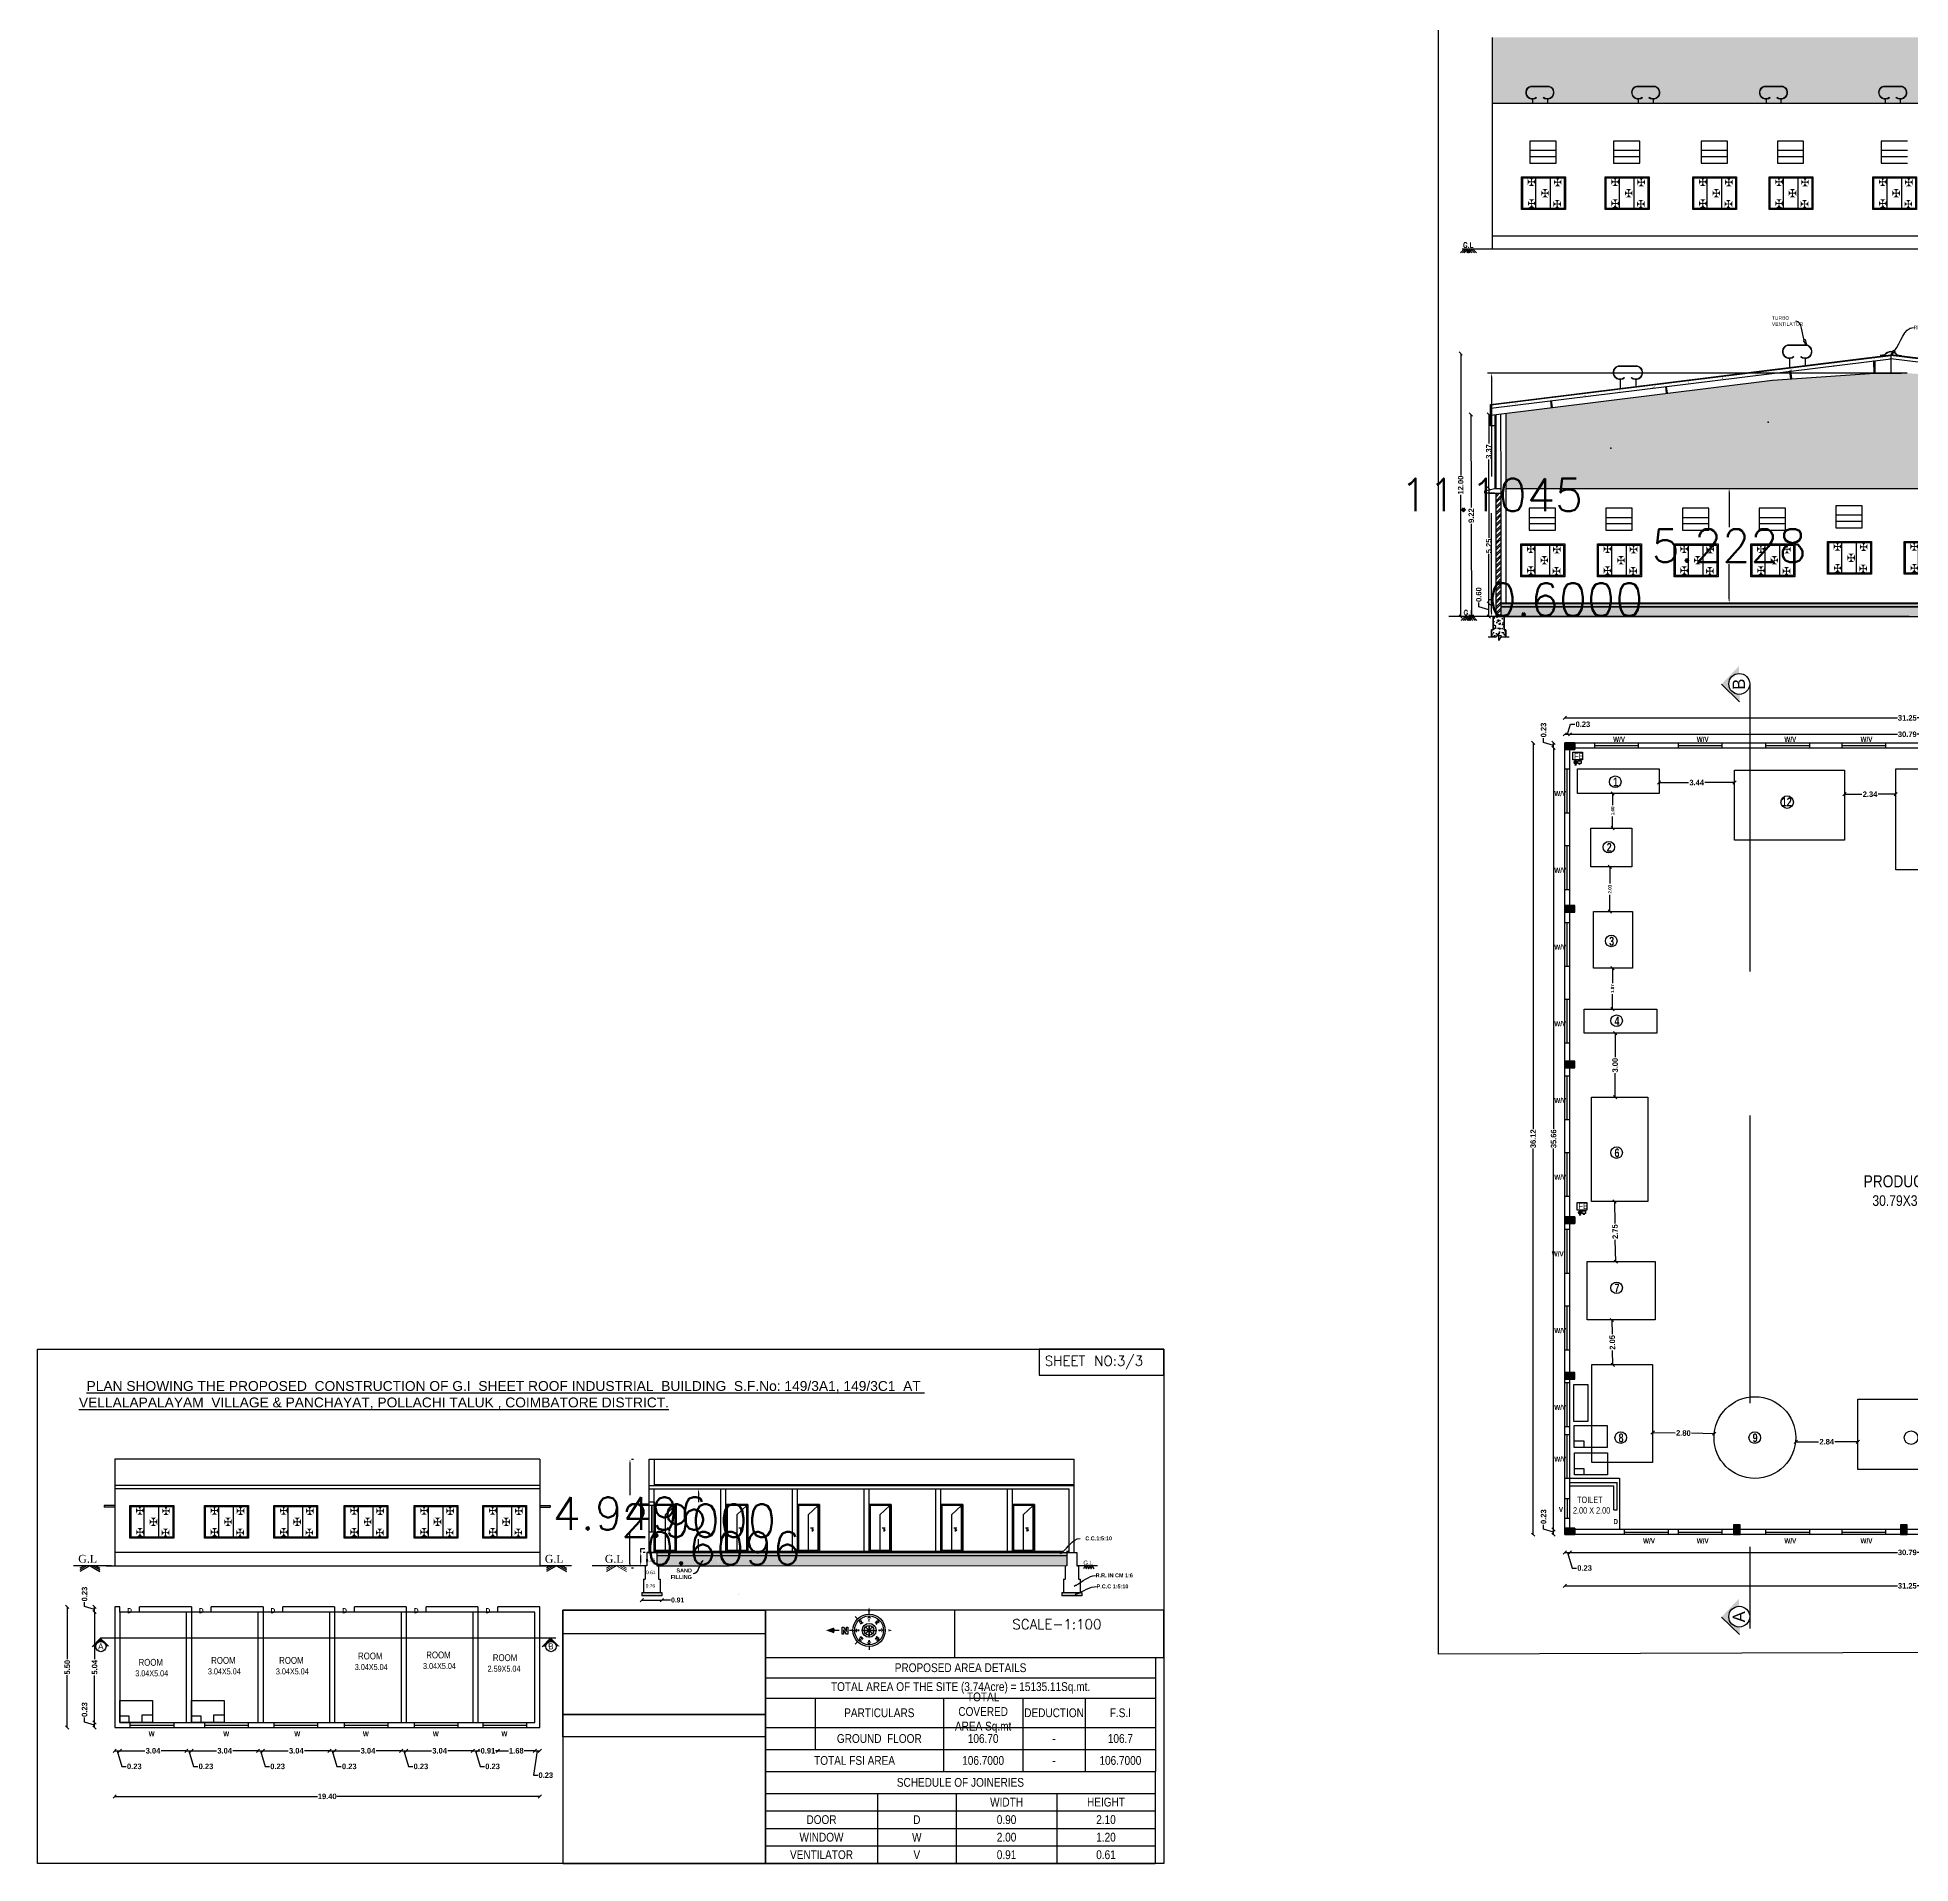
# Model space of a CAD drawing. Header units: metres. Extents: x 1422408 to 2637705, y 4160 to 80428.
# Drawn here: x 2267770.9 to 2267856.3, y 4240.3 to 4323.6 of the extents above; entities that cross this region are included whole.
import ezdxf
from ezdxf import colors
from ezdxf.entities.mleader import LeaderData, LeaderLine
from ezdxf.enums import TextEntityAlignment as Align
from ezdxf.math import Vec2, Vec3

# ---------------------------------------------------------------- set-up
doc = ezdxf.new("R2010")
doc.units = ezdxf.units.M
doc.header["$LTSCALE"] = 3.5
doc.header["$MEASUREMENT"] = 0
doc.linetypes.add('DOT2', pattern=[0.125, 0, -0.125])
doc.linetypes.add('HIDDEN', pattern=[0.375, 0.25, -0.125])
doc.layers.get('0').update_dxf_attribs({"linetype": 'CONTINUOUS'})
doc.layers.get('DEFPOINTS').update_dxf_attribs({"linetype": 'CONTINUOUS'})
for name, color, linetype in [('BLK_1_FLR_0_CARPET_AREA', 45, 'CONTINUOUS'), ('BLK_1_FLR_0_REGULAR_ROOM_1', 117, 'CONTINUOUS'), ('BLK_1_FLR_0_URINAL', 235, 'CONTINUOUS'), ('BLK_1_FLR_0_WASH', 60, 'CONTINUOUS'), ('BLK_1_FLR_0_WATER_CLOSET', 1, 'CONTINUOUS'), ('BLK_1_HT_OF_BLDG', 5, 'CONTINUOUS'), ('BLK_1_PLINTH_HEIGHT', 7, 'CONTINUOUS'), ('BLK_2_FLR_0_CARPET_AREA', 45, 'CONTINUOUS'), ('BLK_2_FLR_0_REGULAR_ROOM', 4, 'CONTINUOUS'), ('BLK_2_FLR_0_URINAL', 235, 'CONTINUOUS'), ('BLK_2_FLR_0_WASH', 60, 'CONTINUOUS'), ('BLK_2_FLR_0_WATER_CLOSET', 1, 'CONTINUOUS'), ('BLK_2_HT_OF_BLDG', 5, 'CONTINUOUS'), ('BLK_2_PLINTH_HEIGHT', 7, 'CONTINUOUS')]:
    doc.layers.add(name, color=color, linetype=linetype)
doc.layers.add('fur', color=31, linetype='CONTINUOUS', lineweight=9)
doc.styles.add('ARIAL', font='arial.ttf')
doc.styles.add('civiltec', font='swissc.ttf', dxfattribs={"height": 0.23})
doc.styles.add('RomanS', font='romans.shx', dxfattribs={"width": 0.75})
doc.styles.add('SH', font='swissc.ttf', dxfattribs={"height": 10})
doc.styles.get("Standard").update_dxf_attribs({"font": 'txt.shx', "height": 1.5})
doc.styles.add('sty', font='swissc.ttf', dxfattribs={"height": 10})
doc.styles.add('Stylus BT', font='stylu.ttf', dxfattribs={"height": 4})
doc.styles.add('sunahari', font='ARIALNB.TTF', dxfattribs={"height": 0.25})
doc.styles.add('TR', font='arial.ttf', dxfattribs={"height": 8})
doc.dimstyles.new('CIVIL Mt.', dxfattribs={"dimscale": 0, "dimtxt": 0.25, "dimasz": 0.15, "dimexe": 0.18, "dimexo": 0.0625, "dimgap": 0.1, "dimtad": 0, "dimzin": 0, "dimdsep": 46, "dimtxsty": 'sunahari', "dimblk": 'OBLIQUE', "dimcen": 0.09, "dimse1": 1, "dimse2": 1, "dimclrd": 253, "dimclrt": 4, "dimadec": 0, "dimazin": 0, "dimtfac": 1, "dimtofl": 0, "dimtmove": 1, "dimatfit": 3, "dimfxl": 0, "dimfrac": 2, "dimtolj": 1, "dimtzin": 0, "dimarcsym": 0})
doc.dimstyles.get("Standard").update_dxf_attribs({"dimtxt": 0.18, "dimasz": 0.18, "dimexe": 0.18, "dimexo": 0.0625, "dimgap": 0.09, "dimtad": 0, "dimtih": 1, "dimtoh": 1, "dimdec": 4, "dimzin": 0, "dimdsep": 46, "dimtxsty": 'Standard', "dimcen": 0.09, "dimadec": 0, "dimazin": 0, "dimtfac": 1, "dimtdec": 4, "dimtofl": 0, "dimtmove": 0, "dimatfit": 3, "dimfxl": 0, "dimtolj": 1, "dimtzin": 0, "dimarcsym": 0})
pattern_1 = [(90, (2269666.6561, -10534.97332), (-0.3175, 1e-16), []), (90, (2269666.81485, -10534.81457), (-0.3175, 1e-16), [0.15875, -0.079375])]

msp = doc.modelspace()

# ---------------------------------------------------------------- texts
at = {"ltscale": 0.8}
for p in [(2267835.92, 4313.99423, 0.24774), (2267835.94707, 4297.22626)]:
    msp.add_text('G.L', height=0.2286, dxfattribs=at).set_placement(p)
at = {"color": 7, "lineweight": 25}
for s, p in [('SHEET NO:3/3', (2267816.82984, 4262.98021)), ('SCALE-1:100', (2267815.3482, 4250.96538))]:
    msp.add_text(s, height=0.45, dxfattribs=at).set_placement(p)
at = {"color": 7, "style": 'Stylus BT'}
for s, height, p in [('0.46', 0.16, (2267798.61609, 4254.0276)), ('G.L', 0.2, (2267818.59129, 4253.89053)), ('0.76', 0.16, (2267798.61713, 4252.86558)), ('0.61', 0.16, (2267798.63298, 4253.47403))]:
    msp.add_text(s, height=height, dxfattribs=at).set_placement(p)
at = {"color": 7, "ltscale": 1.5, "attachment_point": 1, "style": 'TR'}
for s, insert, char_height in [('{\\fSwis721 LtCn BT|b1|i0|c0|p34;W/V}', (2267842.77009, 4291.67664), 0.23), ('{\\fSwis721 LtCn BT|b1|i0|c0|p34;W/V}', (2267846.58668, 4291.67664), 0.23), ('{\\fSwis721 LtCn BT|b1|i0|c0|p34;W/V}', (2267850.58516, 4291.67664), 0.23), ('{\\fSwis721 LtCn BT|b1|i0|c0|p34;W/V}', (2267854.06177, 4291.67664), 0.23), ('{\\fSwis721 LtCn BT|b1|i0|c0|p34;1}', (2267842.77009, 4289.81473), 0.4), ('{\\fSwis721 LtCn BT|b1|i0|c0|p34;W/V}', (2267840.08422, 4289.19896), 0.23), ('{\\fSwis721 LtCn BT|b1|i0|c0|p34;12}', (2267850.467, 4288.90588), 0.4), ('{\\fSwis721 LtCn BT|b1|i0|c0|p34;2}', (2267842.4773, 4286.83134), 0.4), ('{\\fSwis721 LtCn BT|b1|i0|c0|p34;W/V}', (2267840.08422, 4285.69896), 0.23), ('{\\fSwis721 LtCn BT|b1|i0|c0|p34;W/V}', (2267840.08422, 4282.19896), 0.23), ('{\\fSwis721 LtCn BT|b1|i0|c0|p34;3}', (2267842.58955, 4282.55167), 0.4), ('{\\fSwis721 LtCn BT|b1|i0|c0|p34;W/V}', (2267840.08422, 4278.69896), 0.23), ('{\\fSwis721 LtCn BT|b1|i0|c0|p34;4}', (2267842.8323, 4278.91477), 0.4), ('{\\fSwis721 LtCn BT|b1|i0|c0|p34;W/V}', (2267840.08422, 4275.19896), 0.23), ('{\\fSwis721 LtCn BT|b1|i0|c0|p34;6}', (2267842.8323, 4272.89597), 0.4), ('{\\fSwis721 LtCn BT|b1|i0|c0|p34;W/V}', (2267840.08422, 4271.69896), 0.23), ('{\\fSwis721 LtCn BT|b1|i0|c0|p34;W/V}', (2267839.97015, 4268.19896), 0.23), ('{\\fSwis721 LtCn BT|b1|i0|c0|p34;7}', (2267842.8323, 4266.72505), 0.4), ('{\\fSwis721 LtCn BT|b1|i0|c0|p34;W/V}', (2267840.08422, 4264.69896), 0.23), ('{\\fSwis721 LtCn BT|b1|i0|c0|p34;W/V}', (2267840.08422, 4261.19896), 0.23), ('{\\fSwis721 LtCn BT|b1|i0|c0|p34;8}', (2267843.01802, 4259.89129), 0.4), ('{\\fSwis721 LtCn BT|b1|i0|c0|p34;9}', (2267849.13647, 4259.89129), 0.4), ('{\\fSwis721 LtCn BT|b1|i0|c0|p34;W/V}', (2267840.08422, 4258.83892), 0.23), ('{\\fSwis721 LtCn BT|b1|i0|c0|p34;V}', (2267840.29316, 4256.53482), 0.23), ('{\\fSwis721 LtCn BT|b1|i0|c0|p34;D}', (2267842.78578, 4255.98559), 0.23), ('{\\fSwis721 LtCn BT|b1|i0|c0|p34;W/V}', (2267844.13627, 4255.10465), 0.23), ('{\\fSwis721 LtCn BT|b1|i0|c0|p34;W/V}', (2267846.58668, 4255.1065), 0.23), ('{\\fSwis721 LtCn BT|b1|i0|c0|p34;W/V}', (2267850.58516, 4255.1065), 0.23), ('{\\fSwis721 LtCn BT|b1|i0|c0|p34;W/V}', (2267854.06177, 4255.10465), 0.23)]:
    msp.add_mtext_dynamic_manual_height_columns(s, width=3025.1317291, gutter_width=452.07515, heights=[0], dxfattribs=dict(at, insert=insert, char_height=char_height))
at = {"color": 7, "width": 6.817963, "attachment_point": 1, "style": 'ARIAL'}
for s, insert, char_height in [('{\\fSwis721 Cn BT|b0|i0|c0|p34;\\H1.5625x;   PRODUCTION HALL\\P\\H0.88236x;      30.79X35.66}', (2267853.6812, 4271.67058), 0.35), ('{\\fSwis721 Cn BT|b0|i0|c0|p34;        TOILET\\P      2.00 X 2.00}', (2267840.38537, 4257.01239), 0.29)]:
    msp.add_mtext(s, dxfattribs=dict(at, insert=insert, char_height=char_height))
at = {"color": 7, "lineweight": 25, "insert": (2267772.74811, 4262.28354), "char_height": 0.45, "width": 41.9872164, "attachment_point": 1}
msp.add_mtext('\\A1;{\\fSwis721 BT|b0|i0|c0|p34;\\L  PLAN SHOWING THE PROPOSED  CONSTRUCTION OF G.I  SHEET ROOF INDUSTRIAL  BUILDING  S.F.No: 149/3A1, 149/3C1  AT  VELLALAPALAYAM  VILLAGE & PANCHAYAT, POLLACHI TALUK , COIMBATORE DISTRICT. \\H1.88306x; }', dxfattribs=at)
at = {"color": 7, "lineweight": 25, "ltscale": 0.25, "char_height": 0.3577, "width": 4.9645153, "attachment_point": 2}
for insert in [(2267773.14706, 4254.35432), (2267794.44114, 4254.35432)]:
    msp.add_mtext('{\\fTimes New Roman|b0|i0|c0|p18;G.L}', dxfattribs=dict(at, insert=insert))
at = {"color": 0, "lineweight": 20, "insert": (2267797.17913, 4254.35432), "char_height": 0.3577, "width": 4.9645153, "attachment_point": 2}
msp.add_mtext('{\\fTimes New Roman|b0|i0|c0|p18;G.L}', dxfattribs=at)
at = {"color": 7, "lineweight": 25, "ltscale": 0.25, "char_height": 0.23, "attachment_point": 1, "style": 'TR'}
for s, insert in [('{\\fSwis721 LtCn BT|b1|i0|c0|p34;D}', (2267774.96191, 4251.92434)), ('{\\fSwis721 LtCn BT|b1|i0|c0|p34;D}', (2267778.23191, 4251.92434)), ('{\\fSwis721 LtCn BT|b1|i0|c0|p34;D}', (2267781.50191, 4251.92434)), ('{\\fSwis721 LtCn BT|b1|i0|c0|p34;D}', (2267784.77191, 4251.92434)), ('{\\fSwis721 LtCn BT|b1|i0|c0|p34;D}', (2267788.04191, 4251.92434)), ('{\\fSwis721 LtCn BT|b1|i0|c0|p34;D}', (2267791.31191, 4251.92434)), ('{\\fSwis721 LtCn BT|b1|i0|c0|p34;W}', (2267775.93227, 4246.30493)), ('{\\fSwis721 LtCn BT|b1|i0|c0|p34;W}', (2267779.3358, 4246.30493)), ('{\\fSwis721 LtCn BT|b1|i0|c0|p34;W}', (2267782.57757, 4246.3038)), ('{\\fSwis721 LtCn BT|b1|i0|c0|p34;W}', (2267785.70925, 4246.30493)), ('{\\fSwis721 LtCn BT|b1|i0|c0|p34;W}', (2267788.90104, 4246.30493)), ('{\\fSwis721 LtCn BT|b1|i0|c0|p34;W}', (2267792.03268, 4246.30493))]:
    msp.add_mtext_dynamic_manual_height_columns(s, width=3025.1317291, gutter_width=452.07515, heights=[0], dxfattribs=dict(at, insert=insert))
at = {"color": 7, "lineweight": 25, "ltscale": 0.25, "char_height": 0.2, "width": 2.30864, "attachment_point": 1, "style": 'ARIAL'}
for s, insert in [('{\\fSwis721 Cn BT|b0|i0|c0|p34;\\H1.5625x;       ROOM\\P\\H0.88236x;      3.04X5.04}', (2267774.77329, 4249.60775)), ('{\\fSwis721 Cn BT|b0|i0|c0|p34;\\H1.5625x;       ROOM\\P\\H0.88236x;      3.04X5.04}', (2267778.08825, 4249.69723)), ('{\\fSwis721 Cn BT|b0|i0|c0|p34;\\H1.5625x;       ROOM\\P\\H0.88236x;      3.04X5.04}', (2267781.19121, 4249.69723)), ('{\\fSwis721 Cn BT|b0|i0|c0|p34;\\H1.5625x;       ROOM\\P\\H0.88236x;      3.04X5.04}', (2267784.79194, 4249.89663)), ('{\\fSwis721 Cn BT|b0|i0|c0|p34;\\H1.5625x;       ROOM\\P\\H0.88236x;      3.04X5.04}', (2267787.90596, 4249.94324)), ('{\\fSwis721 Cn BT|b0|i0|c0|p34;\\H1.5625x;       ROOM\\P\\H0.88236x;     2.59X5.04}', (2267790.94394, 4249.82016))]:
    msp.add_mtext(s, dxfattribs=dict(at, insert=insert))
at = {"style": 'Stylus BT', "text_generation_flag": 6}
for tag, height, rotation, p in [('B', 0.56406, 271.2738178, (2267848.78915, 4294.08156)), ('A', 0.56406, 271.2738178, (2267848.78915, 4251.52794)), ('A', 0.27662, 181.2738178, (2267773.74777, 4250.04249)), ('B', 0.27662, 181.2738178, (2267794.29116, 4250.04249))]:
    msp.add_attdef(tag, text='S', height=height, rotation=rotation, dxfattribs=at).set_placement(p, align=Align.CENTER)

# ---------------------------------------------------------------- blocks, each defined once
blk = doc.blocks.new('*D663')
at = {"layer": 'BLK_2_HT_OF_BLDG', "color": 0, "linetype": 'Continuous', "lineweight": -2, "ltscale": 400}
for p, q in [((2267797.9, 4258.538), (2267797.9, 4257.083)), ((2267797.9, 4253.948), (2267797.9, 4255.403))]:
    blk.add_line(p, q, dxfattribs=at)
at = {"layer": 'BLK_2_HT_OF_BLDG', "color": 0, "linetype": 'DOT2', "lineweight": -2, "ltscale": 400}
for p, q in [((2267797.963, 4258.718), (2267798.08, 4258.718)), ((2267797.963, 4253.768), (2267798.08, 4253.768))]:
    blk.add_line(p, q, dxfattribs=at)
at = {"layer": 'BLK_2_HT_OF_BLDG', "color": 0, "ltscale": 400}
for points in [[(2267797.87, 4258.538), (2267797.93, 4258.538), (2267797.9, 4258.718)], [(2267797.87, 4253.948), (2267797.93, 4253.948), (2267797.9, 4253.768)]]:
    blk.add_solid(points, dxfattribs=at)
at = {"layer": 'DEFPOINTS', "color": 0, "ltscale": 400}
for p in [(2267797.9, 4258.718), (2267797.9, 4253.768, 0.081), (2267797.9, 4253.768)]:
    blk.add_point(p, dxfattribs=at)
at = {"layer": 'BLK_2_HT_OF_BLDG', "color": 0, "ltscale": 400, "insert": (2267797.9, 4256.243), "char_height": 1.5, "attachment_point": 5}
blk.add_mtext('\\A1;4.9496', dxfattribs=at)
blk = doc.blocks.new('_Oblique')
at = {"color": 0, "linetype": 'ByBlock', "lineweight": -2}
blk.add_line((-0.5, -0.5), (0.5, 0.5), dxfattribs=at)
blk = doc.blocks.new('*D936')
at = {"color": 253, "lineweight": -2, "ltscale": 0.25}
for p, q in [((2267840.572, 4254.466), (2267840.802, 4254.466)), ((2267840.687, 4254.466), (2267840.901, 4253.753)), ((2267840.901, 4253.753), (2267841.101, 4253.753))]:
    blk.add_line(p, q, dxfattribs=at)
at = {"layer": 'DEFPOINTS', "color": 0, "ltscale": 0.25}
for p in [(2267840.572, 4255.277), (2267840.802, 4255.507), (2267840.802, 4254.466)]:
    blk.add_point(p, dxfattribs=at)
at = {"color": 253, "lineweight": -2, "ltscale": 0.25, "xscale": 0.15, "yscale": 0.15, "zscale": 0.15, "rotation": 180}
blk.add_blockref('_Oblique', (2267840.572, 4254.466), dxfattribs=at)
at = {"color": 253, "lineweight": -2, "ltscale": 0.25, "xscale": 0.15, "yscale": 0.15, "zscale": 0.15}
blk.add_blockref('_Oblique', (2267840.802, 4254.466), dxfattribs=at)
at = {"color": 4, "lineweight": 25, "ltscale": 0.25, "insert": (2267841.467, 4253.753), "char_height": 0.25, "attachment_point": 5, "style": 'sunahari'}
blk.add_mtext('\\A1;0.23', dxfattribs=at)
blk = doc.blocks.new('*D940')
at = {"color": 253, "lineweight": -2, "ltscale": 0.25}
for p, q in [((2267840.572, 4291.79), (2267840.802, 4291.79)), ((2267840.687, 4291.79), (2267840.824, 4292.247)), ((2267840.824, 4292.247), (2267841.024, 4292.247))]:
    blk.add_line(p, q, dxfattribs=at)
at = {"layer": 'DEFPOINTS', "color": 0, "ltscale": 0.25}
for p in [(2267840.802, 4291.79), (2267840.572, 4291.397), (2267840.802, 4291.167)]:
    blk.add_point(p, dxfattribs=at)
at = {"color": 253, "lineweight": -2, "ltscale": 0.25, "xscale": 0.15, "yscale": 0.15, "zscale": 0.15, "rotation": 180}
blk.add_blockref('_Oblique', (2267840.572, 4291.79), dxfattribs=at)
at = {"color": 253, "lineweight": -2, "ltscale": 0.25, "xscale": 0.15, "yscale": 0.15, "zscale": 0.15}
blk.add_blockref('_Oblique', (2267840.802, 4291.79), dxfattribs=at)
at = {"color": 4, "lineweight": 25, "ltscale": 0.25, "insert": (2267841.391, 4292.247), "char_height": 0.25, "attachment_point": 5, "style": 'sunahari'}
blk.add_mtext('\\A1;0.23', dxfattribs=at)
blk = doc.blocks.new('*D944')
at = {"color": 253, "lineweight": -2, "ltscale": 0.25}
for p, q in [((2267839.596, 4255.529), (2267839.596, 4255.729)), ((2267840.054, 4255.392), (2267839.596, 4255.529)), ((2267840.054, 4255.277), (2267840.054, 4255.507))]:
    blk.add_line(p, q, dxfattribs=at)
at = {"layer": 'DEFPOINTS', "color": 0, "ltscale": 0.25}
for p in [(2267840.054, 4255.507), (2267840.572, 4255.277), (2267840.802, 4255.507)]:
    blk.add_point(p, dxfattribs=at)
at = {"color": 253, "lineweight": -2, "ltscale": 0.25, "xscale": 0.15, "yscale": 0.15, "zscale": 0.15}
for p, rotation in [((2267840.054, 4255.507), 90), ((2267840.054, 4255.277), 270)]:
    blk.add_blockref('_Oblique', p, dxfattribs=dict(at, rotation=rotation))
at = {"color": 4, "lineweight": 25, "ltscale": 0.25, "insert": (2267839.596, 4256.096), "char_height": 0.25, "attachment_point": 5, "rotation": 90, "style": 'sunahari'}
blk.add_mtext('\\A1;0.23', dxfattribs=at)
blk = doc.blocks.new('*D946')
at = {"color": 253, "lineweight": -2, "ltscale": 0.25}
for p, q in [((2267839.596, 4291.419), (2267839.596, 4291.619)), ((2267840.054, 4291.282), (2267839.596, 4291.419)), ((2267840.054, 4291.167), (2267840.054, 4291.397))]:
    blk.add_line(p, q, dxfattribs=at)
at = {"layer": 'DEFPOINTS', "color": 0, "ltscale": 0.25}
for p in [(2267840.054, 4291.397), (2267840.572, 4291.397), (2267840.802, 4291.167)]:
    blk.add_point(p, dxfattribs=at)
at = {"color": 253, "lineweight": -2, "ltscale": 0.25, "xscale": 0.15, "yscale": 0.15, "zscale": 0.15}
for p, rotation in [((2267840.054, 4291.397), 90), ((2267840.054, 4291.167), 270)]:
    blk.add_blockref('_Oblique', p, dxfattribs=dict(at, rotation=rotation))
at = {"color": 4, "lineweight": 25, "ltscale": 0.25, "insert": (2267839.596, 4291.986), "char_height": 0.25, "attachment_point": 5, "rotation": 90, "style": 'sunahari'}
blk.add_mtext('\\A1;0.23', dxfattribs=at)
blk = doc.blocks.new('*D947')
at = {"color": 253, "lineweight": -2, "ltscale": 0.25}
for p, q in [((2267839.119, 4291.397), (2267839.119, 4273.783)), ((2267839.119, 4255.277), (2267839.119, 4272.891))]:
    blk.add_line(p, q, dxfattribs=at)
at = {"layer": 'DEFPOINTS', "color": 0, "ltscale": 0.25}
for p in [(2267840.572, 4291.397), (2267839.119, 4255.277), (2267840.572, 4255.277)]:
    blk.add_point(p, dxfattribs=at)
at = {"color": 253, "lineweight": -2, "ltscale": 0.25, "xscale": 0.15, "yscale": 0.15, "zscale": 0.15}
for p, rotation in [((2267839.119, 4291.397), 90), ((2267839.119, 4255.277), 270)]:
    blk.add_blockref('_Oblique', p, dxfattribs=dict(at, rotation=rotation))
at = {"color": 4, "lineweight": 25, "ltscale": 0.25, "insert": (2267839.119, 4273.337), "char_height": 0.25, "attachment_point": 5, "rotation": 90, "style": 'sunahari'}
blk.add_mtext('\\A1;36.12', dxfattribs=at)
blk = doc.blocks.new('DGDFG')
at = {"ltscale": 1.5}
for p, q in [((-1713.962, 14910.274), (-1713.962, 14908.779)), ((-1713.962, 14908.779, 0.095), (-1713.962, 14910.274, 0.095)), ((-1713.962, 14910.274, 0.095), (-1711.962, 14910.274, 0.095)), ((-1713.912, 14908.829, 0.095), (-1713.912, 14910.224, 0.095)), ((-1713.912, 14910.224, 0.095), (-1712.012, 14910.224, 0.095)), ((-1713.323, 14910.274, 0.095), (-1713.323, 14908.779, 0.095)), ((-1712.653, 14910.274, 0.095), (-1712.653, 14908.779, 0.095)), ((-1712.012, 14910.224, 0.095), (-1712.012, 14908.829, 0.095)), ((-1711.962, 14910.274), (-1711.962, 14908.779)), ((-1711.962, 14910.274, 0.095), (-1711.962, 14908.779, 0.095)), ((-1711.962, 14908.779, 0.095), (-1713.962, 14908.779, 0.095)), ((-1712.012, 14908.829, 0.095), (-1713.912, 14908.829, 0.095)), ((-1712.159, 14908.779), (-1713.659, 14908.779, 0.094))]:
    blk.add_line(p, q, dxfattribs=at)
at = {"ltscale": 1.5, "char_height": 0.37516, "attachment_point": 1}
for insert in [(-1713.706, 14910.232, 0.095), (-1712.516, 14910.218, 0.095), (-1713.703, 14909.245, 0.095), (-1713.09, 14909.715, 0.095), (-1712.537, 14909.219, 0.095)]:
    blk.add_mtext('{\\fWingdings|b0|i0|c2|p2;X}', dxfattribs=dict(at, insert=insert))
blk = doc.blocks.new('A$C1C3136BA')
at = {"layer": 'fur', "ltscale": 0.25}
for p, q in [((0.227, 0.62), (1.113, 0.62)), ((0.227, 0.593), (1.113, 0.593)), ((0.499, 0.091), (0.516, 0.07)), ((0.841, 0.091), (0.824, 0.07))]:
    blk.add_line(p, q, dxfattribs=at)
for centre, radius, start, end in [((0.315, 0.316), 0.317, 106.25961, 309.21343), ((0.315, 0.316), 0.29, 106.25961, 309.21343), ((1.024, 0.316), 0.317, 230.78657, 73.74039), ((1.024, 0.316), 0.29, 230.78657, 73.74039)]:
    blk.add_arc(centre, radius, start, end, dxfattribs=at)
blk = doc.blocks.new('NJGHJGHJ')
at = {"color": 0}
for p, q in [((41453.874, 4448.165), (41453.85, 4448.116)), ((41453.874, 4448.234), (41453.874, 4448.165)), ((41453.892, 4448.234), (41453.892, 4448.165)), ((41453.892, 4448.165), (41453.916, 4448.116))]:
    blk.add_line(p, q, dxfattribs=at)
at = {"color": 0, "ltscale": 0.1}
blk.add_line((41453.916, 4448.116), (41453.85, 4448.116), dxfattribs=at)
blk.add_lwpolyline([(41453.766, 4448.699), (41454.2, 4448.699), (41454.2, 4448.347), (41453.766, 4448.347)], close=True, dxfattribs=at)
at = {"color": 0}
for points in [[(41453.899, 4448.201), (41453.867, 4448.201), (41453.867, 4448.234), (41453.899, 4448.234)], [(41453.892, 4448.234), (41453.874, 4448.234), (41453.874, 4448.316), (41453.892, 4448.316)], [(41453.984, 4448.305), (41454.146, 4448.305), (41454.146, 4448.184), (41453.984, 4448.184)]]:
    blk.add_lwpolyline(points, close=True, dxfattribs=at)
blk.add_circle((41453.885, 4448.24), 0.0667, dxfattribs=at)
blk.add_arc((41454.066, 4448.205), 0.0487, 204.8747, 335.1253, dxfattribs=at)
at = {"color": 0, "style": 'SH'}
blk.add_text('FE', height=0.2751, dxfattribs=at).set_placement((41453.814, 4448.389))
blk = doc.blocks.new('*D955')
at = {"color": 253, "lineweight": -2, "ltscale": 0.25}
for p, q in [((2267836.272, 4306.379), (2267836.295, 4302.135)), ((2267836.322, 4297.156), (2267836.299, 4301.4))]:
    blk.add_line(p, q, dxfattribs=at)
at = {"layer": 'DEFPOINTS', "color": 0, "ltscale": 0.25}
for p in [(2267836.272, 4306.379), (2267837.382, 4306.385), (2267837.432, 4297.162)]:
    blk.add_point(p, dxfattribs=at)
at = {"color": 253, "lineweight": -2, "ltscale": 0.25, "xscale": 0.15, "yscale": 0.15, "zscale": 0.15}
for p, rotation in [((2267836.272, 4306.379), 90.31092269875623), ((2267836.322, 4297.156), 270.3109226987563)]:
    blk.add_blockref('_Oblique', p, dxfattribs=dict(at, rotation=rotation))
at = {"color": 4, "lineweight": 25, "ltscale": 0.25, "insert": (2267836.297, 4301.768), "char_height": 0.25, "attachment_point": 5, "rotation": 90.31092, "style": 'sunahari'}
blk.add_mtext('\\A1;9.22', dxfattribs=at)
blk = doc.blocks.new('*D956')
at = {"color": 253, "lineweight": -2, "ltscale": 0.25}
for p, q in [((2267835.813, 4309.162), (2267835.813, 4303.602)), ((2267835.813, 4297.162), (2267835.813, 4302.722))]:
    blk.add_line(p, q, dxfattribs=at)
at = {"layer": 'DEFPOINTS', "color": 0, "ltscale": 0.25}
for p in [(2267855.447, 4309.162), (2267835.813, 4297.162), (2267855.447, 4297.162)]:
    blk.add_point(p, dxfattribs=at)
at = {"color": 253, "lineweight": -2, "ltscale": 0.25, "xscale": 0.15, "yscale": 0.15, "zscale": 0.15}
for p, rotation in [((2267835.813, 4309.162), 90), ((2267835.813, 4297.162), 270)]:
    blk.add_blockref('_Oblique', p, dxfattribs=dict(at, rotation=rotation))
at = {"color": 4, "lineweight": 25, "ltscale": 0.25, "insert": (2267835.813, 4303.162), "char_height": 0.25, "attachment_point": 5, "rotation": 90, "style": 'sunahari'}
blk.add_mtext('\\A1;12.00', dxfattribs=at)
blk = doc.blocks.new('*D957')
at = {"color": 253, "lineweight": -2, "ltscale": 0.25}
for p, q in [((2267836.637, 4297.599), (2267836.637, 4297.799)), ((2267837.095, 4297.462), (2267836.637, 4297.599)), ((2267837.095, 4297.162), (2267837.095, 4297.762))]:
    blk.add_line(p, q, dxfattribs=at)
at = {"layer": 'DEFPOINTS', "color": 0, "ltscale": 0.25}
for p in [(2267837.095, 4297.762), (2267840.773, 4297.762), (2267839.052, 4297.162)]:
    blk.add_point(p, dxfattribs=at)
at = {"color": 253, "lineweight": -2, "ltscale": 0.25, "xscale": 0.15, "yscale": 0.15, "zscale": 0.15}
for p, rotation in [((2267837.095, 4297.762), 90), ((2267837.095, 4297.162), 270)]:
    blk.add_blockref('_Oblique', p, dxfattribs=dict(at, rotation=rotation))
at = {"color": 4, "lineweight": 25, "ltscale": 0.25, "insert": (2267836.637, 4298.165), "char_height": 0.25, "attachment_point": 5, "rotation": 90, "style": 'sunahari'}
blk.add_mtext('\\A1;0.60', dxfattribs=at)
blk = doc.blocks.new('*D958')
at = {"color": 253, "lineweight": -2, "ltscale": 0.25}
for p, q in [((2267837.095, 4303.008), (2267837.095, 4300.753)), ((2267837.095, 4297.762), (2267837.095, 4300.017))]:
    blk.add_line(p, q, dxfattribs=at)
at = {"layer": 'DEFPOINTS', "color": 0, "ltscale": 0.25}
for p in [(2267837.095, 4303.008), (2267840.369, 4303.008), (2267840.773, 4297.762)]:
    blk.add_point(p, dxfattribs=at)
at = {"color": 253, "lineweight": -2, "ltscale": 0.25, "xscale": 0.15, "yscale": 0.15, "zscale": 0.15}
for p, rotation in [((2267837.095, 4303.008), 90), ((2267837.095, 4297.762), 270)]:
    blk.add_blockref('_Oblique', p, dxfattribs=dict(at, rotation=rotation))
at = {"color": 4, "lineweight": 25, "ltscale": 0.25, "insert": (2267837.095, 4300.385), "char_height": 0.25, "attachment_point": 5, "rotation": 90, "style": 'sunahari'}
blk.add_mtext('\\A1;5.25', dxfattribs=at)
blk = doc.blocks.new('*D959')
at = {"color": 253, "lineweight": -2, "ltscale": 0.25}
for p, q in [((2267837.095, 4306.379), (2267837.095, 4305.06)), ((2267837.095, 4303.008), (2267837.095, 4304.326))]:
    blk.add_line(p, q, dxfattribs=at)
at = {"layer": 'DEFPOINTS', "color": 0, "ltscale": 0.25}
for p in [(2267837.095, 4306.379), (2267840.432, 4306.379), (2267840.369, 4303.008)]:
    blk.add_point(p, dxfattribs=at)
at = {"color": 253, "lineweight": -2, "ltscale": 0.25, "xscale": 0.15, "yscale": 0.15, "zscale": 0.15}
for p, rotation in [((2267837.095, 4306.379), 90), ((2267837.095, 4303.008), 270)]:
    blk.add_blockref('_Oblique', p, dxfattribs=dict(at, rotation=rotation))
at = {"color": 4, "lineweight": 25, "ltscale": 0.25, "insert": (2267837.095, 4304.693), "char_height": 0.25, "attachment_point": 5, "rotation": 90, "style": 'sunahari'}
blk.add_mtext('\\A1;3.37', dxfattribs=at)
blk = doc.blocks.new('*D1057')
at = {"color": 253, "lineweight": -2, "ltscale": 25}
for p, q in [((2267842.749, 4289.096), (2267842.749, 4288.558)), ((2267842.749, 4287.507), (2267842.749, 4288.045))]:
    blk.add_line(p, q, dxfattribs=at)
at = {"layer": 'DEFPOINTS', "color": 0, "ltscale": 25}
for p in [(2267842.791, 4289.096), (2267842.749, 4287.507), (2267842.791, 4287.507)]:
    blk.add_point(p, dxfattribs=at)
at = {"color": 253, "lineweight": -2, "ltscale": 25, "xscale": 0.15, "yscale": 0.15, "zscale": 0.15}
for p, rotation in [((2267842.749, 4289.096), 90), ((2267842.749, 4287.507), 270)]:
    blk.add_blockref('_Oblique', p, dxfattribs=dict(at, rotation=rotation))
at = {"color": 4, "lineweight": 25, "ltscale": 25, "insert": (2267842.749, 4288.301), "char_height": 0.25, "attachment_point": 5, "rotation": 90, "style": 'sunahari'}
blk.add_mtext('\\A1;{\\H0.6x;1.60}', dxfattribs=at)
blk = doc.blocks.new('*D1058')
at = {"color": 253, "lineweight": -2, "ltscale": 25}
for p, q in [((2267842.622, 4285.741), (2267842.622, 4284.988)), ((2267842.622, 4283.712), (2267842.622, 4284.465))]:
    blk.add_line(p, q, dxfattribs=at)
at = {"layer": 'DEFPOINTS', "color": 0, "ltscale": 25}
for p in [(2267842.668, 4285.741), (2267842.622, 4283.712), (2267842.668, 4283.712)]:
    blk.add_point(p, dxfattribs=at)
at = {"color": 253, "lineweight": -2, "ltscale": 25, "xscale": 0.15, "yscale": 0.15, "zscale": 0.15}
for p, rotation in [((2267842.622, 4285.741), 90), ((2267842.622, 4283.712), 270)]:
    blk.add_blockref('_Oblique', p, dxfattribs=dict(at, rotation=rotation))
at = {"color": 4, "lineweight": 25, "ltscale": 25, "insert": (2267842.622, 4284.727), "char_height": 0.25, "attachment_point": 5, "rotation": 90, "style": 'sunahari'}
blk.add_mtext('\\A1;{\\H0.6x;2.03}', dxfattribs=at)
blk = doc.blocks.new('*D1059')
at = {"color": 253, "lineweight": -2, "ltscale": 25}
for p, q in [((2267842.743, 4281.123), (2267842.743, 4280.443)), ((2267842.743, 4279.25), (2267842.743, 4279.93))]:
    blk.add_line(p, q, dxfattribs=at)
at = {"layer": 'DEFPOINTS', "color": 0, "ltscale": 25}
for p in [(2267842.763, 4281.123), (2267842.743, 4279.25), (2267842.763, 4279.25)]:
    blk.add_point(p, dxfattribs=at)
at = {"color": 253, "lineweight": -2, "ltscale": 25, "xscale": 0.15, "yscale": 0.15, "zscale": 0.15}
for p, rotation in [((2267842.743, 4281.123), 90), ((2267842.743, 4279.25), 270)]:
    blk.add_blockref('_Oblique', p, dxfattribs=dict(at, rotation=rotation))
at = {"color": 4, "lineweight": 25, "ltscale": 25, "insert": (2267842.743, 4280.187), "char_height": 0.25, "attachment_point": 5, "rotation": 90, "style": 'sunahari'}
blk.add_mtext('\\A1;{\\H0.6x;1.87}', dxfattribs=at)
blk = doc.blocks.new('*D1060')
at = {"color": 253, "lineweight": -2, "ltscale": 25}
for p, q in [((2267842.862, 4278.155), (2267842.862, 4277.061)), ((2267842.862, 4275.233), (2267842.862, 4276.328))]:
    blk.add_line(p, q, dxfattribs=at)
at = {"layer": 'DEFPOINTS', "color": 0, "ltscale": 25}
for p in [(2267842.783, 4278.155), (2267842.783, 4275.233), (2267842.862, 4275.233)]:
    blk.add_point(p, dxfattribs=at)
at = {"color": 253, "lineweight": -2, "ltscale": 25, "xscale": 0.15, "yscale": 0.15, "zscale": 0.15}
for p, rotation in [((2267842.862, 4278.155), 90), ((2267842.862, 4275.233), 270)]:
    blk.add_blockref('_Oblique', p, dxfattribs=dict(at, rotation=rotation))
at = {"color": 4, "lineweight": 25, "ltscale": 25, "insert": (2267842.862, 4276.694), "char_height": 0.25, "attachment_point": 5, "rotation": 90, "style": 'sunahari'}
blk.add_mtext('\\A1;3.00', dxfattribs=at)
blk = doc.blocks.new('*D1061')
at = {"color": 253, "lineweight": -2, "ltscale": 25}
for p, q in [((2267842.833, 4270.476), (2267842.853, 4269.473)), ((2267842.888, 4267.729), (2267842.868, 4268.732))]:
    blk.add_line(p, q, dxfattribs=at)
at = {"layer": 'DEFPOINTS', "color": 0, "ltscale": 25}
for p in [(2267843.078, 4270.481), (2267842.888, 4267.729), (2267843.134, 4267.734)]:
    blk.add_point(p, dxfattribs=at)
at = {"color": 253, "lineweight": -2, "ltscale": 25, "xscale": 0.15, "yscale": 0.15, "zscale": 0.15}
for p, rotation in [((2267842.833, 4270.476), 91.1577535193348), ((2267842.888, 4267.729), 271.1577535193348)]:
    blk.add_blockref('_Oblique', p, dxfattribs=dict(at, rotation=rotation))
at = {"color": 4, "lineweight": 25, "ltscale": 25, "insert": (2267842.86, 4269.102), "char_height": 0.25, "attachment_point": 5, "rotation": 91.15775, "style": 'sunahari'}
blk.add_mtext('\\A1;2.75', dxfattribs=at)
blk = doc.blocks.new('*D1062')
at = {"color": 253, "lineweight": -2, "ltscale": 25}
for p, q in [((2267842.708, 4265.072), (2267842.725, 4264.417)), ((2267842.762, 4263.021), (2267842.745, 4263.676))]:
    blk.add_line(p, q, dxfattribs=at)
at = {"layer": 'DEFPOINTS', "color": 0, "ltscale": 25}
for p in [(2267843.134, 4265.084), (2267842.762, 4263.021), (2267843.188, 4263.032)]:
    blk.add_point(p, dxfattribs=at)
at = {"color": 253, "lineweight": -2, "ltscale": 25, "xscale": 0.15, "yscale": 0.15, "zscale": 0.15}
for p, rotation in [((2267842.708, 4265.072), 91.52125614323347), ((2267842.762, 4263.021), 271.5212561432335)]:
    blk.add_blockref('_Oblique', p, dxfattribs=dict(at, rotation=rotation))
at = {"color": 4, "lineweight": 25, "ltscale": 25, "insert": (2267842.735, 4264.047), "char_height": 0.25, "attachment_point": 5, "rotation": 91.52126, "style": 'sunahari'}
blk.add_mtext('\\A1;2.05', dxfattribs=at)
blk = doc.blocks.new('*D1017')
at = {"color": 253, "lineweight": -2, "ltscale": 25}
for p, q in [((2267844.575, 4259.94), (2267845.609, 4259.919)), ((2267847.378, 4259.882), (2267846.345, 4259.903))]:
    blk.add_line(p, q, dxfattribs=at)
at = {"layer": 'DEFPOINTS', "color": 0, "ltscale": 25}
for p in [(2267847.378, 4259.882), (2267844.572, 4259.802), (2267847.376, 4259.744)]:
    blk.add_point(p, dxfattribs=at)
at = {"color": 253, "lineweight": -2, "ltscale": 25, "xscale": 0.15, "yscale": 0.15, "zscale": 0.15}
for p, rotation in [((2267844.575, 4259.94), 178.8138145096694), ((2267847.378, 4259.882), 358.8138145096694)]:
    blk.add_blockref('_Oblique', p, dxfattribs=dict(at, rotation=rotation))
at = {"color": 4, "lineweight": 25, "ltscale": 25, "insert": (2267845.977, 4259.911), "char_height": 0.25, "attachment_point": 5, "rotation": 358.81381, "style": 'sunahari'}
blk.add_mtext('\\A1;2.80', dxfattribs=at)
blk = doc.blocks.new('*D1020')
at = {"color": 253, "lineweight": -2, "ltscale": 25}
for p, q in [((2267844.865, 4289.587), (2267846.216, 4289.587)), ((2267848.307, 4289.587), (2267846.956, 4289.587))]:
    blk.add_line(p, q, dxfattribs=at)
at = {"layer": 'DEFPOINTS', "color": 0, "ltscale": 25}
for p in [(2267844.865, 4289.658), (2267848.307, 4289.658), (2267848.307, 4289.587)]:
    blk.add_point(p, dxfattribs=at)
at = {"color": 253, "lineweight": -2, "ltscale": 25, "xscale": 0.15, "yscale": 0.15, "zscale": 0.15, "rotation": 180}
blk.add_blockref('_Oblique', (2267844.865, 4289.587), dxfattribs=at)
at = {"color": 253, "lineweight": -2, "ltscale": 25, "xscale": 0.15, "yscale": 0.15, "zscale": 0.15}
blk.add_blockref('_Oblique', (2267848.307, 4289.587), dxfattribs=at)
at = {"color": 4, "lineweight": 25, "ltscale": 25, "insert": (2267846.586, 4289.587), "char_height": 0.25, "attachment_point": 5, "style": 'sunahari'}
blk.add_mtext('\\A1;3.44', dxfattribs=at)
blk = doc.blocks.new('_ClosedBlank')
at = {"color": 0, "linetype": 'ByBlock', "lineweight": -2}
for p, q in [((-1, 0.17), (0, 0)), ((-1, 0.17), (-1, -0.17)), ((0, 0), (-1, -0.17))]:
    blk.add_line(p, q, dxfattribs=at)
blk = doc.blocks.new('*D1066')
at = {"color": 253, "lineweight": -2, "ltscale": 0.25}
for p in [(2267798.437, 4252.293), (2267799.749, 4252.293)]:
    blk.add_line(p, (2267799.355, 4252.293), dxfattribs=at)
at = {"layer": 'DEFPOINTS', "color": 0, "ltscale": 0.25}
for p in [(2267798.437, 4252.489), (2267799.355, 4252.489), (2267799.355, 4252.293)]:
    blk.add_point(p, dxfattribs=at)
at = {"color": 253, "lineweight": -2, "ltscale": 0.25, "xscale": 0.15, "yscale": 0.15, "zscale": 0.15, "rotation": 180}
blk.add_blockref('_Oblique', (2267798.437, 4252.293), dxfattribs=at)
at = {"color": 253, "lineweight": -2, "ltscale": 0.25, "xscale": 0.15, "yscale": 0.15, "zscale": 0.15}
blk.add_blockref('_Oblique', (2267799.355, 4252.293), dxfattribs=at)
at = {"color": 4, "lineweight": 25, "ltscale": 0.25, "insert": (2267800.074, 4252.293), "char_height": 0.25, "attachment_point": 5, "style": 'sunahari'}
blk.add_mtext('\\A1;{\\H0.9x;0.91}', dxfattribs=at)
blk = doc.blocks.new('*D1067')
at = {"color": 253, "lineweight": -2, "ltscale": 25}
for p, q in [((2267774.381, 4245.415), (2267774.611, 4245.415)), ((2267774.496, 4245.415), (2267774.71, 4244.703)), ((2267774.71, 4244.703), (2267774.91, 4244.703))]:
    blk.add_line(p, q, dxfattribs=at)
at = {"layer": 'DEFPOINTS', "color": 0, "ltscale": 25}
for p in [(2267774.381, 4246.477), (2267774.611, 4246.707), (2267774.611, 4245.415)]:
    blk.add_point(p, dxfattribs=at)
at = {"color": 253, "lineweight": -2, "ltscale": 25, "xscale": 0.15, "yscale": 0.15, "zscale": 0.15, "rotation": 180}
blk.add_blockref('_Oblique', (2267774.381, 4245.415), dxfattribs=at)
at = {"color": 253, "lineweight": -2, "ltscale": 25, "xscale": 0.15, "yscale": 0.15, "zscale": 0.15}
blk.add_blockref('_Oblique', (2267774.611, 4245.415), dxfattribs=at)
at = {"color": 4, "lineweight": 25, "ltscale": 25, "insert": (2267775.277, 4244.703), "char_height": 0.25, "attachment_point": 5, "style": 'sunahari'}
blk.add_mtext('\\A1;0.23', dxfattribs=at)
blk = doc.blocks.new('*D1068')
at = {"color": 253, "lineweight": -2, "ltscale": 25}
for p, q in [((2267774.611, 4245.415), (2267775.761, 4245.415)), ((2267777.651, 4245.415), (2267776.501, 4245.415))]:
    blk.add_line(p, q, dxfattribs=at)
at = {"layer": 'DEFPOINTS', "color": 0, "ltscale": 25}
for p in [(2267774.611, 4246.707), (2267777.651, 4246.707), (2267777.651, 4245.415)]:
    blk.add_point(p, dxfattribs=at)
at = {"color": 253, "lineweight": -2, "ltscale": 25, "xscale": 0.15, "yscale": 0.15, "zscale": 0.15, "rotation": 180}
blk.add_blockref('_Oblique', (2267774.611, 4245.415), dxfattribs=at)
at = {"color": 253, "lineweight": -2, "ltscale": 25, "xscale": 0.15, "yscale": 0.15, "zscale": 0.15}
blk.add_blockref('_Oblique', (2267777.651, 4245.415), dxfattribs=at)
at = {"color": 4, "lineweight": 25, "ltscale": 25, "insert": (2267776.131, 4245.415), "char_height": 0.25, "attachment_point": 5, "style": 'sunahari'}
blk.add_mtext('\\A1;3.04', dxfattribs=at)
blk = doc.blocks.new('*D1069')
at = {"color": 253, "lineweight": -2, "ltscale": 0.25}
for p, q in [((2267777.651, 4245.415), (2267777.881, 4245.415)), ((2267777.766, 4245.415), (2267777.98, 4244.703)), ((2267777.98, 4244.703), (2267778.18, 4244.703))]:
    blk.add_line(p, q, dxfattribs=at)
at = {"layer": 'DEFPOINTS', "color": 0, "ltscale": 0.25}
for p in [(2267777.651, 4246.707), (2267777.881, 4246.707), (2267777.881, 4245.415)]:
    blk.add_point(p, dxfattribs=at)
at = {"color": 253, "lineweight": -2, "ltscale": 0.25, "xscale": 0.15, "yscale": 0.15, "zscale": 0.15, "rotation": 180}
blk.add_blockref('_Oblique', (2267777.651, 4245.415), dxfattribs=at)
at = {"color": 253, "lineweight": -2, "ltscale": 0.25, "xscale": 0.15, "yscale": 0.15, "zscale": 0.15}
blk.add_blockref('_Oblique', (2267777.881, 4245.415), dxfattribs=at)
at = {"color": 4, "lineweight": 25, "ltscale": 0.25, "insert": (2267778.547, 4244.703), "char_height": 0.25, "attachment_point": 5, "style": 'sunahari'}
blk.add_mtext('\\A1;0.23', dxfattribs=at)
blk = doc.blocks.new('*D1070')
at = {"color": 253, "lineweight": -2, "ltscale": 0.25}
for p, q in [((2267777.881, 4245.415), (2267779.031, 4245.415)), ((2267780.921, 4245.415), (2267779.771, 4245.415))]:
    blk.add_line(p, q, dxfattribs=at)
at = {"layer": 'DEFPOINTS', "color": 0, "ltscale": 0.25}
for p in [(2267777.881, 4246.707), (2267780.921, 4246.707), (2267780.921, 4245.415)]:
    blk.add_point(p, dxfattribs=at)
at = {"color": 253, "lineweight": -2, "ltscale": 0.25, "xscale": 0.15, "yscale": 0.15, "zscale": 0.15, "rotation": 180}
blk.add_blockref('_Oblique', (2267777.881, 4245.415), dxfattribs=at)
at = {"color": 253, "lineweight": -2, "ltscale": 0.25, "xscale": 0.15, "yscale": 0.15, "zscale": 0.15}
blk.add_blockref('_Oblique', (2267780.921, 4245.415), dxfattribs=at)
at = {"color": 4, "lineweight": 25, "ltscale": 0.25, "insert": (2267779.401, 4245.415), "char_height": 0.25, "attachment_point": 5, "style": 'sunahari'}
blk.add_mtext('\\A1;3.04', dxfattribs=at)
blk = doc.blocks.new('*D1071')
at = {"color": 253, "lineweight": -2, "ltscale": 25}
for p, q in [((2267780.921, 4245.415), (2267781.151, 4245.415)), ((2267781.036, 4245.415), (2267781.25, 4244.703)), ((2267781.25, 4244.703), (2267781.45, 4244.703))]:
    blk.add_line(p, q, dxfattribs=at)
at = {"layer": 'DEFPOINTS', "color": 0, "ltscale": 25}
for p in [(2267780.921, 4246.707), (2267781.151, 4246.707), (2267781.151, 4245.415)]:
    blk.add_point(p, dxfattribs=at)
at = {"color": 253, "lineweight": -2, "ltscale": 25, "xscale": 0.15, "yscale": 0.15, "zscale": 0.15, "rotation": 180}
blk.add_blockref('_Oblique', (2267780.921, 4245.415), dxfattribs=at)
at = {"color": 253, "lineweight": -2, "ltscale": 25, "xscale": 0.15, "yscale": 0.15, "zscale": 0.15}
blk.add_blockref('_Oblique', (2267781.151, 4245.415), dxfattribs=at)
at = {"color": 4, "lineweight": 25, "ltscale": 25, "insert": (2267781.817, 4244.703), "char_height": 0.25, "attachment_point": 5, "style": 'sunahari'}
blk.add_mtext('\\A1;0.23', dxfattribs=at)
blk = doc.blocks.new('*D1072')
at = {"color": 253, "lineweight": -2, "ltscale": 25}
for p, q in [((2267781.151, 4245.415), (2267782.301, 4245.415)), ((2267784.191, 4245.415), (2267783.041, 4245.415))]:
    blk.add_line(p, q, dxfattribs=at)
at = {"layer": 'DEFPOINTS', "color": 0, "ltscale": 25}
for p in [(2267781.151, 4246.707), (2267784.191, 4246.707), (2267784.191, 4245.415)]:
    blk.add_point(p, dxfattribs=at)
at = {"color": 253, "lineweight": -2, "ltscale": 25, "xscale": 0.15, "yscale": 0.15, "zscale": 0.15, "rotation": 180}
blk.add_blockref('_Oblique', (2267781.151, 4245.415), dxfattribs=at)
at = {"color": 253, "lineweight": -2, "ltscale": 25, "xscale": 0.15, "yscale": 0.15, "zscale": 0.15}
blk.add_blockref('_Oblique', (2267784.191, 4245.415), dxfattribs=at)
at = {"color": 4, "lineweight": 25, "ltscale": 25, "insert": (2267782.671, 4245.415), "char_height": 0.25, "attachment_point": 5, "style": 'sunahari'}
blk.add_mtext('\\A1;3.04', dxfattribs=at)
blk = doc.blocks.new('*D1073')
at = {"color": 253, "lineweight": -2, "ltscale": 25}
for p, q in [((2267784.191, 4245.415), (2267784.421, 4245.415)), ((2267784.306, 4245.415), (2267784.52, 4244.703)), ((2267784.52, 4244.703), (2267784.72, 4244.703))]:
    blk.add_line(p, q, dxfattribs=at)
at = {"layer": 'DEFPOINTS', "color": 0, "ltscale": 25}
for p in [(2267784.191, 4246.707), (2267784.421, 4246.707), (2267784.421, 4245.415)]:
    blk.add_point(p, dxfattribs=at)
at = {"color": 253, "lineweight": -2, "ltscale": 25, "xscale": 0.15, "yscale": 0.15, "zscale": 0.15, "rotation": 180}
blk.add_blockref('_Oblique', (2267784.191, 4245.415), dxfattribs=at)
at = {"color": 253, "lineweight": -2, "ltscale": 25, "xscale": 0.15, "yscale": 0.15, "zscale": 0.15}
blk.add_blockref('_Oblique', (2267784.421, 4245.415), dxfattribs=at)
at = {"color": 4, "lineweight": 25, "ltscale": 25, "insert": (2267785.087, 4244.703), "char_height": 0.25, "attachment_point": 5, "style": 'sunahari'}
blk.add_mtext('\\A1;0.23', dxfattribs=at)
blk = doc.blocks.new('*D1074')
at = {"color": 253, "lineweight": -2, "ltscale": 25}
for p, q in [((2267784.421, 4245.415), (2267785.571, 4245.415)), ((2267787.461, 4245.415), (2267786.311, 4245.415))]:
    blk.add_line(p, q, dxfattribs=at)
at = {"layer": 'DEFPOINTS', "color": 0, "ltscale": 25}
for p in [(2267784.421, 4246.707), (2267787.461, 4246.707), (2267787.461, 4245.415)]:
    blk.add_point(p, dxfattribs=at)
at = {"color": 253, "lineweight": -2, "ltscale": 25, "xscale": 0.15, "yscale": 0.15, "zscale": 0.15, "rotation": 180}
blk.add_blockref('_Oblique', (2267784.421, 4245.415), dxfattribs=at)
at = {"color": 253, "lineweight": -2, "ltscale": 25, "xscale": 0.15, "yscale": 0.15, "zscale": 0.15}
blk.add_blockref('_Oblique', (2267787.461, 4245.415), dxfattribs=at)
at = {"color": 4, "lineweight": 25, "ltscale": 25, "insert": (2267785.941, 4245.415), "char_height": 0.25, "attachment_point": 5, "style": 'sunahari'}
blk.add_mtext('\\A1;3.04', dxfattribs=at)
blk = doc.blocks.new('*D1075')
at = {"color": 253, "lineweight": -2, "ltscale": 25}
for p, q in [((2267787.461, 4245.415), (2267787.691, 4245.415)), ((2267787.576, 4245.415), (2267787.79, 4244.703)), ((2267787.79, 4244.703), (2267787.99, 4244.703))]:
    blk.add_line(p, q, dxfattribs=at)
at = {"layer": 'DEFPOINTS', "color": 0, "ltscale": 25}
for p in [(2267787.461, 4246.707), (2267787.691, 4246.707), (2267787.691, 4245.415)]:
    blk.add_point(p, dxfattribs=at)
at = {"color": 253, "lineweight": -2, "ltscale": 25, "xscale": 0.15, "yscale": 0.15, "zscale": 0.15, "rotation": 180}
blk.add_blockref('_Oblique', (2267787.461, 4245.415), dxfattribs=at)
at = {"color": 253, "lineweight": -2, "ltscale": 25, "xscale": 0.15, "yscale": 0.15, "zscale": 0.15}
blk.add_blockref('_Oblique', (2267787.691, 4245.415), dxfattribs=at)
at = {"color": 4, "lineweight": 25, "ltscale": 25, "insert": (2267788.357, 4244.703), "char_height": 0.25, "attachment_point": 5, "style": 'sunahari'}
blk.add_mtext('\\A1;0.23', dxfattribs=at)
blk = doc.blocks.new('*D1076')
at = {"color": 253, "lineweight": -2, "ltscale": 25}
for p, q in [((2267787.691, 4245.415), (2267788.841, 4245.415)), ((2267790.731, 4245.415), (2267789.581, 4245.415))]:
    blk.add_line(p, q, dxfattribs=at)
at = {"layer": 'DEFPOINTS', "color": 0, "ltscale": 25}
for p in [(2267787.691, 4246.707), (2267790.731, 4246.707), (2267790.731, 4245.415)]:
    blk.add_point(p, dxfattribs=at)
at = {"color": 253, "lineweight": -2, "ltscale": 25, "xscale": 0.15, "yscale": 0.15, "zscale": 0.15, "rotation": 180}
blk.add_blockref('_Oblique', (2267787.691, 4245.415), dxfattribs=at)
at = {"color": 253, "lineweight": -2, "ltscale": 25, "xscale": 0.15, "yscale": 0.15, "zscale": 0.15}
blk.add_blockref('_Oblique', (2267790.731, 4245.415), dxfattribs=at)
at = {"color": 4, "lineweight": 25, "ltscale": 25, "insert": (2267789.211, 4245.415), "char_height": 0.25, "attachment_point": 5, "style": 'sunahari'}
blk.add_mtext('\\A1;3.04', dxfattribs=at)
blk = doc.blocks.new('*D1077')
at = {"color": 253, "lineweight": -2, "ltscale": 25}
for p, q in [((2267790.731, 4245.415), (2267790.961, 4245.415)), ((2267790.846, 4245.415), (2267791.06, 4244.703)), ((2267791.06, 4244.703), (2267791.26, 4244.703))]:
    blk.add_line(p, q, dxfattribs=at)
at = {"layer": 'DEFPOINTS', "color": 0, "ltscale": 25}
for p in [(2267790.731, 4246.707), (2267790.961, 4246.707), (2267790.961, 4245.415)]:
    blk.add_point(p, dxfattribs=at)
at = {"color": 253, "lineweight": -2, "ltscale": 25, "xscale": 0.15, "yscale": 0.15, "zscale": 0.15, "rotation": 180}
blk.add_blockref('_Oblique', (2267790.731, 4245.415), dxfattribs=at)
at = {"color": 253, "lineweight": -2, "ltscale": 25, "xscale": 0.15, "yscale": 0.15, "zscale": 0.15}
blk.add_blockref('_Oblique', (2267790.961, 4245.415), dxfattribs=at)
at = {"color": 4, "lineweight": 25, "ltscale": 25, "insert": (2267791.627, 4244.703), "char_height": 0.25, "attachment_point": 5, "style": 'sunahari'}
blk.add_mtext('\\A1;0.23', dxfattribs=at)
blk = doc.blocks.new('*D1078')
at = {"color": 253, "lineweight": -2, "ltscale": 25}
for p, q in [((2267790.961, 4245.415), (2267791.067, 4245.415)), ((2267791.871, 4245.415), (2267791.765, 4245.415))]:
    blk.add_line(p, q, dxfattribs=at)
at = {"layer": 'DEFPOINTS', "color": 0, "ltscale": 25}
for p in [(2267791.871, 4251.977), (2267790.961, 4246.707), (2267791.871, 4245.415)]:
    blk.add_point(p, dxfattribs=at)
at = {"color": 253, "lineweight": -2, "ltscale": 25, "xscale": 0.15, "yscale": 0.15, "zscale": 0.15, "rotation": 180}
blk.add_blockref('_Oblique', (2267790.961, 4245.415), dxfattribs=at)
at = {"color": 253, "lineweight": -2, "ltscale": 25, "xscale": 0.15, "yscale": 0.15, "zscale": 0.15}
blk.add_blockref('_Oblique', (2267791.871, 4245.415), dxfattribs=at)
at = {"color": 4, "lineweight": 25, "ltscale": 25, "insert": (2267791.416, 4245.415), "char_height": 0.25, "attachment_point": 5, "style": 'sunahari'}
blk.add_mtext('\\A1;0.91', dxfattribs=at)
blk = doc.blocks.new('*D1079')
at = {"color": 253, "lineweight": -2, "ltscale": 25}
for p, q in [((2267791.871, 4245.415), (2267792.35, 4245.415)), ((2267793.551, 4245.415), (2267793.072, 4245.415))]:
    blk.add_line(p, q, dxfattribs=at)
at = {"layer": 'DEFPOINTS', "color": 0, "ltscale": 25}
for p in [(2267791.871, 4251.977), (2267793.551, 4246.707), (2267793.551, 4245.415)]:
    blk.add_point(p, dxfattribs=at)
at = {"color": 253, "lineweight": -2, "ltscale": 25, "xscale": 0.15, "yscale": 0.15, "zscale": 0.15, "rotation": 180}
blk.add_blockref('_Oblique', (2267791.871, 4245.415), dxfattribs=at)
at = {"color": 253, "lineweight": -2, "ltscale": 25, "xscale": 0.15, "yscale": 0.15, "zscale": 0.15}
blk.add_blockref('_Oblique', (2267793.551, 4245.415), dxfattribs=at)
at = {"color": 4, "lineweight": 25, "ltscale": 25, "insert": (2267792.711, 4245.415), "char_height": 0.25, "attachment_point": 5, "style": 'sunahari'}
blk.add_mtext('\\A1;1.68', dxfattribs=at)
blk = doc.blocks.new('*D1080')
at = {"color": 253, "lineweight": -2, "ltscale": 25}
for p, q in [((2267793.666, 4245.415), (2267793.49, 4244.301)), ((2267793.551, 4245.415), (2267793.781, 4245.415)), ((2267793.49, 4244.301), (2267793.69, 4244.301))]:
    blk.add_line(p, q, dxfattribs=at)
at = {"layer": 'DEFPOINTS', "color": 0, "ltscale": 25}
for p in [(2267793.551, 4246.707), (2267793.781, 4246.477), (2267793.781, 4245.415)]:
    blk.add_point(p, dxfattribs=at)
at = {"color": 253, "lineweight": -2, "ltscale": 25, "xscale": 0.15, "yscale": 0.15, "zscale": 0.15, "rotation": 180}
blk.add_blockref('_Oblique', (2267793.551, 4245.415), dxfattribs=at)
at = {"color": 253, "lineweight": -2, "ltscale": 25, "xscale": 0.15, "yscale": 0.15, "zscale": 0.15}
blk.add_blockref('_Oblique', (2267793.781, 4245.415), dxfattribs=at)
at = {"color": 4, "lineweight": 25, "ltscale": 25, "insert": (2267794.057, 4244.301), "char_height": 0.25, "attachment_point": 5, "style": 'sunahari'}
blk.add_mtext('\\A1;0.23', dxfattribs=at)
blk = doc.blocks.new('*D1081')
at = {"color": 253, "lineweight": -2, "ltscale": 25}
for p, q in [((2267774.381, 4243.335), (2267783.641, 4243.335)), ((2267793.781, 4243.335), (2267784.521, 4243.335))]:
    blk.add_line(p, q, dxfattribs=at)
at = {"layer": 'DEFPOINTS', "color": 0, "ltscale": 25}
for p in [(2267774.381, 4251.977), (2267793.781, 4251.977), (2267793.781, 4243.335)]:
    blk.add_point(p, dxfattribs=at)
at = {"color": 253, "lineweight": -2, "ltscale": 25, "xscale": 0.15, "yscale": 0.15, "zscale": 0.15, "rotation": 180}
blk.add_blockref('_Oblique', (2267774.381, 4243.335), dxfattribs=at)
at = {"color": 253, "lineweight": -2, "ltscale": 25, "xscale": 0.15, "yscale": 0.15, "zscale": 0.15}
blk.add_blockref('_Oblique', (2267793.781, 4243.335), dxfattribs=at)
at = {"color": 4, "lineweight": 25, "ltscale": 25, "insert": (2267784.081, 4243.335), "char_height": 0.25, "attachment_point": 5, "style": 'sunahari'}
blk.add_mtext('\\A1;19.40', dxfattribs=at)
blk = doc.blocks.new('*D1082')
at = {"color": 253, "lineweight": -2, "ltscale": 25}
for p, q in [((2267773.007, 4246.729), (2267773.007, 4246.929)), ((2267773.464, 4246.592), (2267773.007, 4246.729)), ((2267773.464, 4246.477), (2267773.464, 4246.707))]:
    blk.add_line(p, q, dxfattribs=at)
at = {"layer": 'DEFPOINTS', "color": 0, "ltscale": 25}
for p in [(2267773.464, 4246.707), (2267774.381, 4246.477), (2267774.611, 4246.707)]:
    blk.add_point(p, dxfattribs=at)
at = {"color": 253, "lineweight": -2, "ltscale": 25, "xscale": 0.15, "yscale": 0.15, "zscale": 0.15}
for p, rotation in [((2267773.464, 4246.707), 90), ((2267773.464, 4246.477), 270)]:
    blk.add_blockref('_Oblique', p, dxfattribs=dict(at, rotation=rotation))
at = {"color": 4, "lineweight": 25, "ltscale": 25, "insert": (2267773.007, 4247.296), "char_height": 0.25, "attachment_point": 5, "rotation": 90, "style": 'sunahari'}
blk.add_mtext('\\A1;0.23', dxfattribs=at)
blk = doc.blocks.new('*D1083')
at = {"color": 253, "lineweight": -2, "ltscale": 25}
for p, q in [((2267773.464, 4251.747), (2267773.464, 4249.596)), ((2267773.464, 4246.707), (2267773.464, 4248.858))]:
    blk.add_line(p, q, dxfattribs=at)
at = {"layer": 'DEFPOINTS', "color": 0, "ltscale": 25}
for p in [(2267773.464, 4251.747), (2267775.521, 4251.747), (2267774.611, 4246.707)]:
    blk.add_point(p, dxfattribs=at)
at = {"color": 253, "lineweight": -2, "ltscale": 25, "xscale": 0.15, "yscale": 0.15, "zscale": 0.15}
for p, rotation in [((2267773.464, 4251.747), 90), ((2267773.464, 4246.707), 270)]:
    blk.add_blockref('_Oblique', p, dxfattribs=dict(at, rotation=rotation))
at = {"color": 4, "lineweight": 25, "ltscale": 25, "insert": (2267773.464, 4249.227), "char_height": 0.25, "attachment_point": 5, "rotation": 90, "style": 'sunahari'}
blk.add_mtext('\\A1;5.04', dxfattribs=at)
blk = doc.blocks.new('*D1084')
at = {"color": 253, "lineweight": -2, "ltscale": 25}
for p, q in [((2267773.007, 4251.999), (2267773.007, 4252.199)), ((2267773.464, 4251.862), (2267773.007, 4251.999)), ((2267773.464, 4251.747), (2267773.464, 4251.977))]:
    blk.add_line(p, q, dxfattribs=at)
at = {"layer": 'DEFPOINTS', "color": 0, "ltscale": 25}
for p in [(2267773.464, 4251.977), (2267774.381, 4251.977), (2267775.521, 4251.747)]:
    blk.add_point(p, dxfattribs=at)
at = {"color": 253, "lineweight": -2, "ltscale": 25, "xscale": 0.15, "yscale": 0.15, "zscale": 0.15}
for p, rotation in [((2267773.464, 4251.977), 90), ((2267773.464, 4251.747), 270)]:
    blk.add_blockref('_Oblique', p, dxfattribs=dict(at, rotation=rotation))
at = {"color": 4, "lineweight": 25, "ltscale": 25, "insert": (2267773.007, 4252.566), "char_height": 0.25, "attachment_point": 5, "rotation": 90, "style": 'sunahari'}
blk.add_mtext('\\A1;0.23', dxfattribs=at)
blk = doc.blocks.new('*D1085')
at = {"color": 253, "lineweight": -2, "ltscale": 25}
for p, q in [((2267772.217, 4251.977), (2267772.217, 4249.593)), ((2267772.217, 4246.477), (2267772.217, 4248.862))]:
    blk.add_line(p, q, dxfattribs=at)
at = {"layer": 'DEFPOINTS', "color": 0, "ltscale": 25}
for p in [(2267772.217, 4251.977), (2267774.381, 4251.977), (2267774.381, 4246.477)]:
    blk.add_point(p, dxfattribs=at)
at = {"color": 253, "lineweight": -2, "ltscale": 25, "xscale": 0.15, "yscale": 0.15, "zscale": 0.15}
for p, rotation in [((2267772.217, 4251.977), 90), ((2267772.217, 4246.477), 270)]:
    blk.add_blockref('_Oblique', p, dxfattribs=dict(at, rotation=rotation))
at = {"color": 4, "lineweight": 25, "ltscale": 25, "insert": (2267772.217, 4249.227), "char_height": 0.25, "attachment_point": 5, "rotation": 90, "style": 'sunahari'}
blk.add_mtext('\\A1;5.50', dxfattribs=at)
blk = doc.blocks.new('*T1086')
at = {"color": 0, "linetype": 'ByBlock', "lineweight": -2, "ltscale": 400}
for p, q in [((0, 0), (17.778, 0)), ((0, 0), (0, -4.2)), ((17.778, 0), (17.778, -4.2)), ((0, -1), (17.778, -1)), ((5.099, -1), (5.099, -4.2)), ((8.7, -1), (8.7, -4.2)), ((13.291, -1), (13.291, -4.2)), ((0, -1.8), (17.778, -1.8)), ((0, -2.6), (17.778, -2.6)), ((0, -3.4), (17.778, -3.4)), ((0, -4.2), (17.778, -4.2))]:
    blk.add_line(p, q, dxfattribs=at)
at = {"color": 0, "lineweight": 25, "ltscale": 400, "char_height": 0.4, "attachment_point": 5, "style": 'civiltec'}
for s, insert, width in [('SCHEDULE OF JOINERIES', (8.889, -0.5), 17.69634), ('WIDTH', (10.995, -1.4), 4.50859), ('HEIGHT', (15.534, -1.4), 4.40573), ('DOOR', (2.549, -2.2), 5.01679), ('D', (6.899, -2.2), 3.5191), ('0.90', (10.995, -2.2), 4.50859), ('2.10', (15.534, -2.2), 4.40573), ('WINDOW', (2.549, -3), 5.01679), ('W', (6.899, -3), 3.5191), ('2.00', (10.995, -3), 4.50859), ('1.20', (15.534, -3), 4.40573), ('VENTILATOR', (2.549, -3.8), 5.01679), ('V', (6.899, -3.8), 3.5191), ('0.91', (10.995, -3.8), 4.50859), ('0.61', (15.534, -3.8), 4.40573)]:
    blk.add_mtext(s, dxfattribs=dict(at, insert=insert, width=width))
blk = doc.blocks.new('*T1087')
at = {"color": 0, "linetype": 'ByBlock', "lineweight": -2, "ltscale": 400}
for p, q in [((0, 0), (17.793, 0)), ((0, 0), (0, -5.192)), ((17.793, 0), (17.793, -5.192)), ((0, -0.921), (17.793, -0.921)), ((0, -1.842), (17.793, -1.842)), ((2.258, -1.842), (2.258, -4.192)), ((8.115, -1.842), (8.115, -5.192)), ((11.739, -1.842), (11.739, -5.192)), ((14.587, -1.842), (14.587, -5.192)), ((0, -3.192), (17.793, -3.192)), ((0, -4.192), (17.793, -4.192)), ((0, -5.192), (17.793, -5.192))]:
    blk.add_line(p, q, dxfattribs=at)
at = {"color": 0, "lineweight": 25, "ltscale": 400, "char_height": 0.4, "attachment_point": 5, "style": 'civiltec'}
for s, insert, width in [('PROPOSED AREA DETAILS', (8.896, -0.461), 17.70022), ('TOTAL AREA OF THE SITE (3.74Acre) = 15135.11Sq.mt.', (8.896, -1.382), 17.70022), ('TOTAL COVERED AREA Sq.mt', (9.927, -2.517), 3.53111), ('PARTICULARS ', (5.187, -2.517), 5.76479), ('DEDUCTION', (13.163, -2.517), 2.75636), ('F.S.I', (16.19, -2.517), 3.11287), ('GROUND  FLOOR        ', (5.187, -3.692), 5.76479), ('106.70', (9.927, -3.692), 3.53111), ('-', (13.163, -3.692), 2.75636), ('106.7', (16.19, -3.692), 3.11287), ('TOTAL FSI AREA ', (4.058, -4.692), 8.02282), ('106.7000', (9.927, -4.692), 3.53111), ('-', (13.163, -4.692), 2.75636), ('106.7000', (16.19, -4.692), 3.11287)]:
    blk.add_mtext(s, dxfattribs=dict(at, insert=insert, width=width))
blk = doc.blocks.new('DSFGDF')
at = {"color": 7}
for p, q in [((-1713.006, 14843.077), (-1712.675, 14843.077)), ((-1713.006, 14843.011), (-1713.006, 14843.077)), ((-1713.006, 14842.878), (-1712.807, 14843.011)), ((-1712.807, 14843.011), (-1713.006, 14843.011)), ((-1713.006, 14842.812), (-1713.006, 14842.878)), ((-1712.675, 14842.812), (-1713.006, 14842.812)), ((-1712.675, 14843.011), (-1712.874, 14842.878)), ((-1712.874, 14842.878), (-1712.675, 14842.878)), ((-1712.675, 14843.077), (-1712.675, 14843.011)), ((-1712.675, 14842.878), (-1712.675, 14842.812))]:
    blk.add_line(p, q, dxfattribs=at)
blk = doc.blocks.new('FHGGF')
at = {"color": 7}
for p, q in [((-1712.227, 14843.476), (-1712.337, 14843.586)), ((-1711.705, 14843.692), (-1711.705, 14843.848)), ((-1713.073, 14842.954), (-1713.257, 14842.954)), ((-1712.443, 14842.954), (-1712.599, 14842.954)), ((-1712.443, 14842.954), (-1712.363, 14842.954)), ((-1712.227, 14842.432), (-1712.337, 14842.321)), ((-1711.928, 14842.954), (-1712.021, 14842.954)), ((-1711.928, 14842.954), (-1711.482, 14842.954)), ((-1711.482, 14842.954), (-1711.928, 14842.954)), ((-1711.863, 14842.796), (-1711.547, 14843.111)), ((-1711.863, 14843.111), (-1711.547, 14842.796)), ((-1711.547, 14843.111), (-1711.863, 14842.796)), ((-1711.547, 14842.796), (-1711.863, 14843.111)), ((-1711.705, 14843.177), (-1711.705, 14842.73)), ((-1711.705, 14842.73), (-1711.705, 14843.177)), ((-1711.482, 14842.954), (-1711.39, 14842.954)), ((-1711.705, 14842.215), (-1711.705, 14842.059))]:
    blk.add_line(p, q, dxfattribs=at)
for radius in [0.738, 0.657, 0.316, 0.223]:
    blk.add_circle((-1711.705, 14842.954), radius, dxfattribs=at)
for points in [[(-1712.17, 14843.418), (-1712.021, 14843.418), (-1712.17, 14843.27)], [(-1711.705, 14843.611), (-1711.6, 14843.506), (-1711.81, 14843.506)], [(-1711.758, 14843.821), (-1711.705, 14843.848), (-1711.705, 14844.006)], [(-1711.705, 14844.006), (-1711.653, 14843.821), (-1711.705, 14843.848)], [(-1711.24, 14843.418), (-1711.24, 14843.27), (-1711.389, 14843.418)], [(-1713.257, 14842.954), (-1713.309, 14843.085), (-1713.678, 14842.954)], [(-1713.678, 14842.954), (-1713.309, 14842.822), (-1713.257, 14842.954)], [(-1712.363, 14842.954), (-1712.257, 14843.059), (-1712.257, 14842.848)], [(-1712.17, 14842.489), (-1712.17, 14842.637), (-1712.021, 14842.489)], [(-1711.705, 14842.296), (-1711.81, 14842.401), (-1711.6, 14842.401)], [(-1711.705, 14842.57), (-1711.758, 14842.754), (-1711.705, 14842.727)], [(-1711.653, 14842.754), (-1711.705, 14842.727), (-1711.705, 14842.57)], [(-1711.24, 14842.489), (-1711.389, 14842.489), (-1711.24, 14842.637)], [(-1711.048, 14842.954), (-1711.152, 14842.847), (-1711.154, 14843.058)], [(-1710.837, 14843.006), (-1710.811, 14842.954), (-1710.653, 14842.954)], [(-1710.653, 14842.954), (-1710.837, 14842.901), (-1710.811, 14842.954)]]:
    blk.add_solid(points, dxfattribs=at)
at = {"color": 1, "lineweight": 25, "rotation": 270}
blk.add_blockref('DSFGDF', (-16555.747, 13130.101), dxfattribs=at)
at = {"color": 7, "style": 'RomanS'}
for s, rotation, p in [('NE', 45, (-1712.021, 14843.269)), ('SE', 315, (-1711.39, 14843.269)), ('N', 90, (-1712.152, 14842.954)), ('NW', 135, (-1712.021, 14842.637)), ('W', 180, (-1711.705, 14842.506)), ('SW', 225, (-1711.389, 14842.637)), ('S', 270.59859, (-1711.258, 14842.951))]:
    blk.add_text(s, height=0.0789, rotation=rotation, dxfattribs=at).set_placement(p, align=Align.CENTER)
blk.add_text('E', height=0.0789, dxfattribs=at).set_placement((-1711.705, 14843.374), align=Align.CENTER)
blk = doc.blocks.new('*D1125')
at = {"layer": 'BLK_1_PLINTH_HEIGHT', "color": 0, "linetype": 'DOT2', "lineweight": -2, "ltscale": 400}
for p, q in [((2267840.711, 4297.762), (2267836.915, 4297.762)), ((2267838.99, 4297.162), (2267836.915, 4297.162))]:
    blk.add_line(p, q, dxfattribs=at)
at = {"layer": 'BLK_1_PLINTH_HEIGHT', "color": 0, "lineweight": -2, "ltscale": 400}
for p, q in [((2267837.095, 4297.762), (2267837.095, 4297.942)), ((2267837.095, 4297.942), (2267837.275, 4297.942)), ((2267837.095, 4297.342), (2267837.095, 4297.582))]:
    blk.add_line(p, q, dxfattribs=at)
at = {"layer": 'BLK_1_PLINTH_HEIGHT', "color": 0, "ltscale": 400}
for points in [[(2267837.065, 4297.582), (2267837.125, 4297.582), (2267837.095, 4297.762)], [(2267837.065, 4297.342), (2267837.125, 4297.342), (2267837.095, 4297.162)]]:
    blk.add_solid(points, dxfattribs=at)
at = {"layer": 'DEFPOINTS', "color": 0, "ltscale": 400}
for p in [(2267837.095, 4297.762), (2267840.773, 4297.762), (2267839.052, 4297.162)]:
    blk.add_point(p, dxfattribs=at)
at = {"layer": 'BLK_1_PLINTH_HEIGHT', "color": 0, "ltscale": 400, "insert": (2267840.615, 4297.942), "char_height": 1.5, "attachment_point": 5}
blk.add_mtext('\\A1;0.6000', dxfattribs=at)
blk = doc.blocks.new('*D1124')
at = {"layer": 'BLK_1_HT_OF_BLDG', "color": 0, "lineweight": -2}
for p, q in [((2267855.385, 4308.267), (2267837.044, 4308.267)), ((2267837.224, 4308.087), (2267837.224, 4303.554)), ((2267837.224, 4297.342), (2267837.224, 4301.874)), ((2267856.282, 4297.162), (2267837.044, 4297.162))]:
    blk.add_line(p, q, dxfattribs=at)
at = {"layer": 'BLK_1_HT_OF_BLDG', "color": 0}
for points in [[(2267837.194, 4308.087), (2267837.254, 4308.087), (2267837.224, 4308.267)], [(2267837.194, 4297.342), (2267837.254, 4297.342), (2267837.224, 4297.162)]]:
    blk.add_solid(points, dxfattribs=at)
at = {"layer": 'DEFPOINTS', "color": 0}
for p in [(2267837.224, 4308.267), (2267855.447, 4308.267), (2267856.344, 4297.162)]:
    blk.add_point(p, dxfattribs=at)
at = {"layer": 'BLK_1_HT_OF_BLDG', "color": 0, "insert": (2267837.224, 4302.714), "char_height": 1.5, "attachment_point": 5}
blk.add_mtext('\\A1;11.1045', dxfattribs=at)
blk = doc.blocks.new('*D1129')
at = {"layer": 'BLK_2_PLINTH_HEIGHT', "color": 0, "linetype": 'DOT2', "lineweight": -2, "ltscale": 400}
for p, q in [((2267798.6, 4254.468), (2267798.21, 4254.468)), ((2267798.6, 4253.858), (2267798.21, 4253.858))]:
    blk.add_line(p, q, dxfattribs=at)
at = {"layer": 'BLK_2_PLINTH_HEIGHT', "color": 0, "linetype": 'Continuous', "lineweight": -2, "ltscale": 400}
for p, q in [((2267798.39, 4254.468), (2267798.39, 4254.648)), ((2267798.39, 4254.648), (2267798.57, 4254.648)), ((2267798.39, 4254.038), (2267798.39, 4254.288))]:
    blk.add_line(p, q, dxfattribs=at)
at = {"layer": 'BLK_2_PLINTH_HEIGHT', "color": 0, "ltscale": 400}
for points in [[(2267798.36, 4254.288), (2267798.42, 4254.288), (2267798.39, 4254.468)], [(2267798.36, 4254.038), (2267798.42, 4254.038), (2267798.39, 4253.858)]]:
    blk.add_solid(points, dxfattribs=at)
at = {"layer": 'DEFPOINTS', "color": 0, "ltscale": 400}
for p in [(2267798.39, 4254.468), (2267798.663, 4254.468), (2267798.663, 4253.858)]:
    blk.add_point(p, dxfattribs=at)
at = {"layer": 'BLK_2_PLINTH_HEIGHT', "color": 0, "ltscale": 400, "insert": (2267802.16, 4254.648), "char_height": 1.5, "attachment_point": 5}
blk.add_mtext('\\A1;0.6096', dxfattribs=at)
blk = doc.blocks.new('*D1138')
at = {"layer": 'BLK_2_FLR_0_REGULAR_ROOM', "color": 0, "linetype": 'DOT2', "lineweight": -2, "ltscale": 400}
for p, q in [((2267801.09, 4257.368), (2267801.208, 4257.368)), ((2267801.09, 4254.468), (2267801.208, 4254.468))]:
    blk.add_line(p, q, dxfattribs=at)
at = {"layer": 'BLK_2_FLR_0_REGULAR_ROOM', "color": 0, "linetype": 'Continuous', "lineweight": -2, "ltscale": 400}
for p, q in [((2267801.028, 4257.188), (2267801.028, 4256.758)), ((2267801.028, 4254.648), (2267801.028, 4255.078))]:
    blk.add_line(p, q, dxfattribs=at)
at = {"layer": 'BLK_2_FLR_0_REGULAR_ROOM', "color": 0, "ltscale": 400}
for points in [[(2267800.998, 4257.188), (2267801.058, 4257.188), (2267801.028, 4257.368)], [(2267800.998, 4254.648), (2267801.058, 4254.648), (2267801.028, 4254.468)]]:
    blk.add_solid(points, dxfattribs=at)
at = {"layer": 'DEFPOINTS', "color": 0, "ltscale": 400}
for p in [(2267801.028, 4257.368), (2267801.028, 4254.468), (2267801.028, 4254.468)]:
    blk.add_point(p, dxfattribs=at)
at = {"layer": 'BLK_2_FLR_0_REGULAR_ROOM', "color": 0, "ltscale": 400, "insert": (2267801.028, 4255.918), "char_height": 1.5, "attachment_point": 5}
blk.add_mtext('\\A1;2.9000', dxfattribs=at)
blk = doc.blocks.new('*D937')
at = {"color": 253, "lineweight": -2, "ltscale": 0.25}
for p, q in [((2267840.802, 4254.466), (2267855.75, 4254.466)), ((2267871.592, 4254.466), (2267856.643, 4254.466))]:
    blk.add_line(p, q, dxfattribs=at)
at = {"layer": 'DEFPOINTS', "color": 0, "ltscale": 0.25}
for p in [(2267840.802, 4255.507), (2267871.592, 4255.507), (2267871.592, 4254.466)]:
    blk.add_point(p, dxfattribs=at)
at = {"color": 253, "lineweight": -2, "ltscale": 0.25, "xscale": 0.15, "yscale": 0.15, "zscale": 0.15, "rotation": 180}
blk.add_blockref('_Oblique', (2267840.802, 4254.466), dxfattribs=at)
at = {"color": 253, "lineweight": -2, "ltscale": 0.25, "xscale": 0.15, "yscale": 0.15, "zscale": 0.15}
blk.add_blockref('_Oblique', (2267871.592, 4254.466), dxfattribs=at)
at = {"color": 4, "lineweight": 25, "ltscale": 0.25, "insert": (2267856.197, 4254.466), "char_height": 0.25, "attachment_point": 5, "style": 'sunahari'}
blk.add_mtext('\\A1;30.79', dxfattribs=at)
blk = doc.blocks.new('*D939')
at = {"color": 253, "lineweight": -2, "ltscale": 0.25}
for p, q in [((2267840.572, 4252.942), (2267855.748, 4252.942)), ((2267871.822, 4252.942), (2267856.645, 4252.942))]:
    blk.add_line(p, q, dxfattribs=at)
at = {"layer": 'DEFPOINTS', "color": 0, "ltscale": 0.25}
for p in [(2267840.572, 4255.277), (2267871.822, 4255.277), (2267871.822, 4252.942)]:
    blk.add_point(p, dxfattribs=at)
at = {"color": 253, "lineweight": -2, "ltscale": 0.25, "xscale": 0.15, "yscale": 0.15, "zscale": 0.15, "rotation": 180}
blk.add_blockref('_Oblique', (2267840.572, 4252.942), dxfattribs=at)
at = {"color": 253, "lineweight": -2, "ltscale": 0.25, "xscale": 0.15, "yscale": 0.15, "zscale": 0.15}
blk.add_blockref('_Oblique', (2267871.822, 4252.942), dxfattribs=at)
at = {"color": 4, "lineweight": 25, "ltscale": 0.25, "insert": (2267856.197, 4252.942), "char_height": 0.25, "attachment_point": 5, "style": 'sunahari'}
blk.add_mtext('\\A1;31.25', dxfattribs=at)
blk = doc.blocks.new('*D941')
at = {"color": 253, "lineweight": -2, "ltscale": 0.25}
for p, q in [((2267840.802, 4291.79), (2267855.75, 4291.79)), ((2267871.592, 4291.79), (2267856.643, 4291.79))]:
    blk.add_line(p, q, dxfattribs=at)
at = {"layer": 'DEFPOINTS', "color": 0, "ltscale": 0.25}
for p in [(2267871.592, 4291.79), (2267840.802, 4291.167), (2267871.592, 4291.167)]:
    blk.add_point(p, dxfattribs=at)
at = {"color": 253, "lineweight": -2, "ltscale": 0.25, "xscale": 0.15, "yscale": 0.15, "zscale": 0.15, "rotation": 180}
blk.add_blockref('_Oblique', (2267840.802, 4291.79), dxfattribs=at)
at = {"color": 253, "lineweight": -2, "ltscale": 0.25, "xscale": 0.15, "yscale": 0.15, "zscale": 0.15}
blk.add_blockref('_Oblique', (2267871.592, 4291.79), dxfattribs=at)
at = {"color": 4, "lineweight": 25, "ltscale": 0.25, "insert": (2267856.197, 4291.79), "char_height": 0.25, "attachment_point": 5, "style": 'sunahari'}
blk.add_mtext('\\A1;30.79', dxfattribs=at)
blk = doc.blocks.new('*D943')
at = {"color": 253, "lineweight": -2, "ltscale": 0.25}
for p, q in [((2267840.572, 4292.536), (2267855.748, 4292.536)), ((2267871.822, 4292.536), (2267856.645, 4292.536))]:
    blk.add_line(p, q, dxfattribs=at)
at = {"layer": 'DEFPOINTS', "color": 0, "ltscale": 0.25}
for p in [(2267871.822, 4292.536), (2267840.572, 4291.397), (2267871.822, 4291.397)]:
    blk.add_point(p, dxfattribs=at)
at = {"color": 253, "lineweight": -2, "ltscale": 0.25, "xscale": 0.15, "yscale": 0.15, "zscale": 0.15, "rotation": 180}
blk.add_blockref('_Oblique', (2267840.572, 4292.536), dxfattribs=at)
at = {"color": 253, "lineweight": -2, "ltscale": 0.25, "xscale": 0.15, "yscale": 0.15, "zscale": 0.15}
blk.add_blockref('_Oblique', (2267871.822, 4292.536), dxfattribs=at)
at = {"color": 4, "lineweight": 25, "ltscale": 0.25, "insert": (2267856.197, 4292.536), "char_height": 0.25, "attachment_point": 5, "style": 'sunahari'}
blk.add_mtext('\\A1;31.25', dxfattribs=at)
blk = doc.blocks.new('*D945')
at = {"color": 253, "lineweight": -2, "ltscale": 0.25}
for p, q in [((2267840.054, 4291.167), (2267840.054, 4273.785)), ((2267840.054, 4255.507), (2267840.054, 4272.889))]:
    blk.add_line(p, q, dxfattribs=at)
at = {"layer": 'DEFPOINTS', "color": 0, "ltscale": 0.25}
for p in [(2267840.054, 4291.167), (2267871.592, 4291.167), (2267871.592, 4255.507)]:
    blk.add_point(p, dxfattribs=at)
at = {"color": 253, "lineweight": -2, "ltscale": 0.25, "xscale": 0.15, "yscale": 0.15, "zscale": 0.15}
for p, rotation in [((2267840.054, 4291.167), 90), ((2267840.054, 4255.507), 270)]:
    blk.add_blockref('_Oblique', p, dxfattribs=dict(at, rotation=rotation))
at = {"color": 4, "lineweight": 25, "ltscale": 0.25, "insert": (2267840.054, 4273.337), "char_height": 0.25, "attachment_point": 5, "rotation": 90, "style": 'sunahari'}
blk.add_mtext('\\A1;35.66', dxfattribs=at)
blk = doc.blocks.new('*D1018')
at = {"color": 253, "lineweight": -2, "ltscale": 25}
for p, q in [((2267851.103, 4259.515), (2267852.149, 4259.515)), ((2267853.938, 4259.515), (2267852.892, 4259.515))]:
    blk.add_line(p, q, dxfattribs=at)
at = {"layer": 'DEFPOINTS', "color": 0, "ltscale": 25}
for p in [(2267851.103, 4259.705), (2267853.938, 4259.705), (2267853.938, 4259.515)]:
    blk.add_point(p, dxfattribs=at)
at = {"color": 253, "lineweight": -2, "ltscale": 25, "xscale": 0.15, "yscale": 0.15, "zscale": 0.15, "rotation": 180}
blk.add_blockref('_Oblique', (2267851.103, 4259.515), dxfattribs=at)
at = {"color": 253, "lineweight": -2, "ltscale": 25, "xscale": 0.15, "yscale": 0.15, "zscale": 0.15}
blk.add_blockref('_Oblique', (2267853.938, 4259.515), dxfattribs=at)
at = {"color": 4, "lineweight": 25, "ltscale": 25, "insert": (2267852.52, 4259.515), "char_height": 0.25, "attachment_point": 5, "style": 'sunahari'}
blk.add_mtext('\\A1;2.84', dxfattribs=at)
blk = doc.blocks.new('*D1021')
at = {"color": 253, "lineweight": -2, "ltscale": 25}
for p, q in [((2267853.325, 4289.055), (2267854.124, 4289.055)), ((2267855.666, 4289.055), (2267854.867, 4289.055))]:
    blk.add_line(p, q, dxfattribs=at)
at = {"layer": 'DEFPOINTS', "color": 0, "ltscale": 25}
for p in [(2267853.325, 4288.954), (2267855.666, 4289.055), (2267855.666, 4288.954)]:
    blk.add_point(p, dxfattribs=at)
at = {"color": 253, "lineweight": -2, "ltscale": 25, "xscale": 0.15, "yscale": 0.15, "zscale": 0.15, "rotation": 180}
blk.add_blockref('_Oblique', (2267853.325, 4289.055), dxfattribs=at)
at = {"color": 253, "lineweight": -2, "ltscale": 25, "xscale": 0.15, "yscale": 0.15, "zscale": 0.15}
blk.add_blockref('_Oblique', (2267855.666, 4289.055), dxfattribs=at)
at = {"color": 4, "lineweight": 25, "ltscale": 25, "insert": (2267854.496, 4289.055), "char_height": 0.25, "attachment_point": 5, "style": 'sunahari'}
blk.add_mtext('\\A1;2.34', dxfattribs=at)
blk = doc.blocks.new('*D1137')
at = {"layer": 'BLK_1_FLR_0_REGULAR_ROOM_1', "color": 0, "linetype": 'Continuous', "lineweight": -2, "ltscale": 400}
for p, q in [((2267848.066, 4302.828), (2267848.066, 4301.236)), ((2267848.066, 4297.965), (2267848.066, 4299.556))]:
    blk.add_line(p, q, dxfattribs=at)
at = {"layer": 'BLK_1_FLR_0_REGULAR_ROOM_1', "color": 0, "linetype": 'DOT2', "lineweight": -2, "ltscale": 400}
for p, q in [((2267848.128, 4303.008), (2267848.246, 4303.008)), ((2267848.128, 4297.785), (2267848.246, 4297.785))]:
    blk.add_line(p, q, dxfattribs=at)
at = {"layer": 'BLK_1_FLR_0_REGULAR_ROOM_1', "color": 0, "ltscale": 400}
for points in [[(2267848.036, 4302.828), (2267848.096, 4302.828), (2267848.066, 4303.008)], [(2267848.036, 4297.965), (2267848.096, 4297.965), (2267848.066, 4297.785)]]:
    blk.add_solid(points, dxfattribs=at)
at = {"layer": 'DEFPOINTS', "color": 0, "ltscale": 400}
for p in [(2267848.066, 4303.008), (2267848.066, 4297.785), (2267848.066, 4297.785)]:
    blk.add_point(p, dxfattribs=at)
at = {"layer": 'BLK_1_FLR_0_REGULAR_ROOM_1', "color": 0, "ltscale": 400, "insert": (2267848.066, 4300.396), "char_height": 1.5, "attachment_point": 5}
blk.add_mtext('\\A1;5.2228', dxfattribs=at)

# ---------------------------------------------------------------- dimensions: what is measured, and where the dimension line sits
at = {"color": 1, "lineweight": 25, "ltscale": 0.25}
for p1, p2, distance, picture, middle in [((2267855.44706, 4309.16209), (2267855.44706, 4297.16209), -19.63404, '*D956', (2267835.81302, 4303.16209)), ((2267837.43159, 4297.16209), (2267837.38154, 4306.38504), 1.10981, '*D955', (2267836.29677, 4301.76754))]:
    dim = msp.add_aligned_dim(p1=p1, p2=p2, distance=distance, dimstyle='CIVIL Mt.', override={"dimscale": 1}, dxfattribs=at)
    dim.commit()
    dim.dimension.update_dxf_attribs({"geometry": picture, "text_midpoint": middle})
for base, p1, p2, picture, middle in [((2267837.09458, 4306.37887), (2267840.36942, 4303.0079), (2267840.43249, 4306.37887), '*D959', (2267837.09458, 4304.69339)), ((2267837.09458, 4303.0079), (2267840.77329, 4297.76209), (2267840.36942, 4303.0079), '*D958', (2267837.09458, 4300.38499)), ((2267837.09458, 4297.76209), (2267839.05201, 4297.16209), (2267840.77329, 4297.76209), '*D957', (2267836.63702, 4297.89935))]:
    dim = msp.add_linear_dim(base=base, p1=p1, p2=p2, angle=270, dimstyle='CIVIL Mt.', override={"dimscale": 1}, dxfattribs=at)
    dim.commit()
    dim.dimension.update_dxf_attribs({"geometry": picture, "text_midpoint": middle})
at = {"color": 0, "lineweight": 25, "ltscale": 0.25}
for p1, p2, distance, picture, middle in [((2267840.57179, 4291.3969), (2267871.82179, 4291.3969), 1.13893, '*D943', (2267856.19679, 4292.53583)), ((2267840.57179, 4291.3969), (2267840.57179, 4255.2769), -1.45312, '*D947', (2267839.11867, 4273.3369)), ((2267840.57179, 4255.2769), (2267871.82179, 4255.2769), -2.33496, '*D939', (2267856.19679, 4252.94194))]:
    dim = msp.add_aligned_dim(p1=p1, p2=p2, distance=distance, dimstyle='CIVIL Mt.', override={"dimscale": 1}, dxfattribs=at)
    dim.commit()
    dim.dimension.update_dxf_attribs({"geometry": picture, "text_midpoint": middle})
for base, p1, p2, picture, middle in [((2267840.80179, 4291.78982), (2267840.57179, 4291.3969), (2267840.80179, 4291.1669), '*D940', (2267841.12406, 4292.24738)), ((2267871.59179, 4291.78982), (2267840.80179, 4291.1669), (2267871.59179, 4291.1669), '*D941', (2267856.19679, 4291.78982)), ((2267840.80179, 4254.46575), (2267840.57179, 4255.2769), (2267840.80179, 4255.5069), '*D936', (2267841.20059, 4253.75308)), ((2267871.59179, 4254.46575), (2267840.80179, 4255.5069), (2267871.59179, 4255.5069), '*D937', (2267856.19679, 4254.46575)), ((2267777.88108, 4245.41524), (2267777.65108, 4246.70718), (2267777.88108, 4246.70718), '*D1069', (2267778.27988, 4244.70257)), ((2267780.92108, 4245.41524), (2267777.88108, 4246.70718), (2267780.92108, 4246.70718), '*D1070', (2267779.40108, 4245.41524))]:
    dim = msp.add_linear_dim(base=base, p1=p1, p2=p2, dimstyle='CIVIL Mt.', override={"dimscale": 1}, dxfattribs=at)
    dim.commit()
    dim.dimension.update_dxf_attribs({"geometry": picture, "text_midpoint": middle})
for base, p1, p2, picture, middle in [((2267840.05379, 4291.3969), (2267840.80179, 4291.1669), (2267840.57179, 4291.3969), '*D946', (2267839.59623, 4291.71917)), ((2267840.05379, 4291.1669), (2267871.59179, 4255.5069), (2267871.59179, 4291.1669), '*D945', (2267840.05379, 4273.3369)), ((2267840.05379, 4255.5069), (2267840.57179, 4255.2769), (2267840.80179, 4255.5069), '*D944', (2267839.59623, 4255.82917))]:
    dim = msp.add_linear_dim(base=base, p1=p1, p2=p2, angle=270, dimstyle='CIVIL Mt.', override={"dimscale": 1}, dxfattribs=at)
    dim.commit()
    dim.dimension.update_dxf_attribs({"geometry": picture, "text_midpoint": middle})
at = {"color": 1, "lineweight": 25, "ltscale": 25}
for p1, p2, distance, text, picture, middle in [((2267842.79072, 4289.09624), (2267842.79072, 4287.50675), -0.04186, '{\\H0.6x;1.60}', '*D1057', (2267842.74886, 4288.30149)), ((2267842.66783, 4285.74119), (2267842.66783, 4283.71204), -0.04558, '{\\H0.6x;<>}', '*D1058', (2267842.62225, 4284.72661)), ((2267842.76256, 4281.1231), (2267842.76256, 4279.25015), -0.01947, '{\\H0.6x;<>}', '*D1059', (2267842.74309, 4280.18662)), ((2267842.78294, 4278.15549), (2267842.78294, 4275.23278), 0.07883, '3.00', '*D1060', (2267842.86177, 4276.69414))]:
    dim = msp.add_aligned_dim(p1=p1, p2=p2, distance=distance, text=text, dimstyle='CIVIL Mt.', override={"dimscale": 1}, dxfattribs=at)
    dim.commit()
    dim.dimension.update_dxf_attribs({"geometry": picture, "text_midpoint": middle})
for p1, p2, distance, picture, middle in [((2267844.86485, 4289.6579), (2267848.30717, 4289.6579), -0.07054, '*D1020', (2267846.58601, 4289.58736)), ((2267853.32503, 4288.95441), (2267855.66614, 4288.95441), 0.10038, '*D1021', (2267854.49558, 4289.0548)), ((2267843.07842, 4270.48111), (2267843.13394, 4267.73379), -0.24586, '*D1061', (2267842.86037, 4269.10248)), ((2267843.13394, 4265.0837), (2267843.18842, 4263.03223), -0.42633, '*D1062', (2267842.735, 4264.04665)), ((2267844.57241, 4259.80162), (2267847.37555, 4259.74358), 0.13839, '*D1017', (2267845.97684, 4259.91096)), ((2267851.10268, 4259.705), (2267853.93804, 4259.705), -0.18979, '*D1018', (2267852.52036, 4259.5152))]:
    dim = msp.add_aligned_dim(p1=p1, p2=p2, distance=distance, dimstyle='CIVIL Mt.', override={"dimscale": 1}, dxfattribs=at)
    dim.commit()
    dim.dimension.update_dxf_attribs({"geometry": picture, "text_midpoint": middle})
for base, p1, p2, picture, middle in [((2267773.46413, 4251.97718), (2267775.52108, 4251.74718), (2267774.38108, 4251.97718), '*D1084', (2267773.00657, 4252.29945)), ((2267772.21741, 4251.97718), (2267774.38108, 4246.47718), (2267774.38108, 4251.97718), '*D1085', (2267772.21741, 4249.22718)), ((2267773.46413, 4251.74718), (2267774.61108, 4246.70718), (2267775.52108, 4251.74718), '*D1083', (2267773.46413, 4249.22718)), ((2267773.46413, 4246.70718), (2267774.38108, 4246.47718), (2267774.61108, 4246.70718), '*D1082', (2267773.00657, 4247.02945))]:
    dim = msp.add_linear_dim(base=base, p1=p1, p2=p2, angle=270, dimstyle='CIVIL Mt.', override={"dimscale": 1}, dxfattribs=at)
    dim.commit()
    dim.dimension.update_dxf_attribs({"geometry": picture, "text_midpoint": middle})
at = {"color": 4, "lineweight": 25, "ltscale": 0.25}
dim = msp.add_linear_dim(base=(2267799.35506, 4252.29306), p1=(2267798.43668, 4252.48864), p2=(2267799.35506, 4252.48864), angle=0, text='{\\H0.9x;0.91}', dimstyle='CIVIL Mt.', override={"dimscale": 1}, dxfattribs=at)
dim.commit()
dim.dimension.update_dxf_attribs({"geometry": '*D1066', "text_midpoint": (2267800.07392, 4252.3047), "dimtype": 161})
at = {"color": 1, "lineweight": 25, "ltscale": 25}
for base, p1, p2, picture, middle in [((2267793.78108, 4243.33457), (2267774.38108, 4251.97718), (2267793.78108, 4251.97718), '*D1081', (2267784.08108, 4243.33457)), ((2267791.87108, 4245.41524), (2267790.96108, 4246.70718), (2267791.87108, 4251.97718), '*D1078', (2267791.41608, 4245.41524)), ((2267793.55108, 4245.41524), (2267791.87108, 4251.97718), (2267793.55108, 4246.70718), '*D1079', (2267792.71108, 4245.41524)), ((2267774.61108, 4245.41524), (2267774.38108, 4246.47718), (2267774.61108, 4246.70718), '*D1067', (2267775.00988, 4244.70257)), ((2267777.65108, 4245.41524), (2267774.61108, 4246.70718), (2267777.65108, 4246.70718), '*D1068', (2267776.13108, 4245.41524)), ((2267781.15108, 4245.41524), (2267780.92108, 4246.70718), (2267781.15108, 4246.70718), '*D1071', (2267781.54988, 4244.70257)), ((2267784.19108, 4245.41524), (2267781.15108, 4246.70718), (2267784.19108, 4246.70718), '*D1072', (2267782.67108, 4245.41524)), ((2267784.42108, 4245.41524), (2267784.19108, 4246.70718), (2267784.42108, 4246.70718), '*D1073', (2267784.81988, 4244.70257)), ((2267787.46108, 4245.41524), (2267784.42108, 4246.70718), (2267787.46108, 4246.70718), '*D1074', (2267785.94108, 4245.41524)), ((2267787.69108, 4245.41524), (2267787.46108, 4246.70718), (2267787.69108, 4246.70718), '*D1075', (2267788.08988, 4244.70257)), ((2267790.73108, 4245.41524), (2267787.69108, 4246.70718), (2267790.73108, 4246.70718), '*D1076', (2267789.21108, 4245.41524)), ((2267790.96108, 4245.41524), (2267790.73108, 4246.70718), (2267790.96108, 4246.70718), '*D1077', (2267791.35988, 4244.70257))]:
    dim = msp.add_linear_dim(base=base, p1=p1, p2=p2, dimstyle='CIVIL Mt.', override={"dimscale": 1}, dxfattribs=at)
    dim.commit()
    dim.dimension.update_dxf_attribs({"geometry": picture, "text_midpoint": middle})
dim = msp.add_linear_dim(base=(2267793.78108, 4245.41524), p1=(2267793.55108, 4246.70718), p2=(2267793.78108, 4246.47718), dimstyle='CIVIL Mt.', override={"dimscale": 1}, dxfattribs=at)
dim.commit()
dim.dimension.update_dxf_attribs({"geometry": '*D1080', "text_midpoint": (2267793.79016, 4244.301), "dimtype": 160})
at = {"layer": 'BLK_1_FLR_0_REGULAR_ROOM_1', "color": 4, "ltscale": 400}
dim = msp.add_aligned_dim(p1=(2267848.06571, 4303.0079), p2=(2267848.06571, 4297.78509), distance=0, dimstyle='Standard', override={"dimfxl": 0.18}, dxfattribs=at)
dim.commit()
dim.dimension.update_dxf_attribs({"geometry": '*D1137', "text_midpoint": (2267848.06571, 4300.39649)})
at = {"layer": 'BLK_1_HT_OF_BLDG'}
dim = msp.add_linear_dim(base=(2267837.22404, 4308.26658), p1=(2267856.34433, 4297.16209), p2=(2267855.44706, 4308.26658), angle=90, dimstyle='Standard', override={"dimscale": 1}, dxfattribs=at)
dim.commit()
dim.dimension.update_dxf_attribs({"geometry": '*D1124', "text_midpoint": (2267837.22404, 4302.71433)})
at = {"layer": 'BLK_1_PLINTH_HEIGHT', "ltscale": 400}
dim = msp.add_linear_dim(base=(2267837.09458, 4297.76209), p1=(2267839.05201, 4297.16209), p2=(2267840.77329, 4297.76209), angle=270, dimstyle='Standard', override={"dimfxl": 0}, dxfattribs=at)
dim.commit()
dim.dimension.update_dxf_attribs({"geometry": '*D1125', "text_midpoint": (2267840.61458, 4297.94209)})
at = {"layer": 'BLK_2_FLR_0_REGULAR_ROOM', "color": 4, "ltscale": 400}
dim = msp.add_aligned_dim(p1=(2267801.02769, 4257.36789), p2=(2267801.02769, 4254.46789), distance=0, dimstyle='Standard', override={"dimfxl": 0.18}, dxfattribs=at)
dim.commit()
dim.dimension.update_dxf_attribs({"geometry": '*D1138', "text_midpoint": (2267801.02769, 4255.91789)})
at = {"layer": 'BLK_2_HT_OF_BLDG', "ltscale": 400}
dim = msp.add_aligned_dim(p1=(2267797.9001, 4258.71789), p2=(2267797.9001, 4253.76829, 0.08106), distance=0, dimstyle='Standard', override={"dimfxl": 0.18}, dxfattribs=at)
dim.commit()
dim.dimension.update_dxf_attribs({"geometry": '*D663', "text_midpoint": (2267797.9001, 4256.24309)})
at = {"layer": 'BLK_2_PLINTH_HEIGHT', "ltscale": 400}
dim = msp.add_linear_dim(base=(2267798.39012, 4254.46789), p1=(2267798.66259, 4253.85829), p2=(2267798.66259, 4254.46789), angle=90, dimstyle='Standard', override={"dimfxl": 0.18}, dxfattribs=at)
dim.commit()
dim.dimension.update_dxf_attribs({"geometry": '*D1129', "text_midpoint": (2267802.16012, 4254.64789)})

# ---------------------------------------------------------------- hatches: boundary and pattern name
at = {"lineweight": 13}
h = msp.add_hatch(dxfattribs=at)
h.set_pattern_fill('ANSI33', color=252, scale=0.05, angle=45, style=0)
h.set_pattern_definition([(90, (2269663.38748, -10529.69733), (-0.3175, 1e-16), []), (90, (2269663.54623, -10529.53858), (-0.3175, 1e-16), [0.15875, -0.079375])])
h.paths.add_polyline_path([(2267868.49954, 4320.5818), (2267868.49954, 4323.5818), (2267837.24954, 4323.5818), (2267837.24954, 4320.5818)])
h.paths.add_polyline_path([(2267855.10638, 4321.36017), (2267855.87213, 4321.34567, -1.41776679), (2267855.69613, 4320.85208), (2267855.67941, 4320.83161, 1.88822239), (2267855.72371, 4321.33354), (2267855.11023, 4321.33374, 1.2151847), (2267855.36734, 4320.85219), (2267855.38404, 4320.83171, -1.22343571)], flags=16)
h.paths.add_polyline_path([(2267850.25346, 4320.85208), (2267850.23674, 4320.83161, 1.88822239), (2267850.28104, 4321.33354), (2267849.66756, 4321.33374, 1.2151847), (2267849.92467, 4320.85219), (2267849.94137, 4320.83171, -1.22343573), (2267849.66371, 4321.36017), (2267850.42946, 4321.34567, -1.41776679)], flags=16)
h.paths.add_polyline_path([(2267861.24074, 4320.85208), (2267861.22402, 4320.83161, 1.88822239), (2267861.26832, 4321.33354), (2267860.65484, 4321.33374, 1.2151847), (2267860.91194, 4320.85219), (2267860.92864, 4320.83171, -1.22343573), (2267860.65099, 4321.36017), (2267861.41674, 4321.34567, -1.41776679)], flags=16)
h.paths.add_polyline_path([(2267844.42167, 4320.85208), (2267844.40495, 4320.83161, 1.88822239), (2267844.44925, 4321.33354), (2267843.83577, 4321.33374, 1.2151847), (2267844.09287, 4320.85219), (2267844.10957, 4320.83171, -1.22343573), (2267843.83191, 4321.36017), (2267844.59767, 4321.34567, -1.41776679)], flags=16)
h.paths.add_polyline_path([(2267866.66977, 4320.85208), (2267866.65305, 4320.83161, 1.88822239), (2267866.69735, 4321.33354), (2267866.08387, 4321.33374, 1.2151847), (2267866.34097, 4320.85219), (2267866.35767, 4320.83171, -1.22343573), (2267866.08002, 4321.36017), (2267866.84577, 4321.34567, -1.41776679)], flags=16)
h.paths.add_polyline_path([(2267839.59209, 4320.85208), (2267839.57538, 4320.83161, 1.88822239), (2267839.61967, 4321.33354), (2267839.0062, 4321.33374, 1.2151847), (2267839.2633, 4320.85219), (2267839.28, 4320.83171, -1.22343573), (2267839.00234, 4321.36017), (2267839.7681, 4321.34567, -1.41776679)], flags=16)
h = msp.add_hatch(dxfattribs=at)
h.set_pattern_fill('ANSI33', color=252, scale=0.05, angle=45, style=0)
h.set_pattern_definition(pattern_1)
h.paths.add_polyline_path([(2267860.8463, 4307.94164), (2267856.19562, 4308.26658), (2267854.6929, 4308.26619), (2267850.04783, 4307.94164), (2267837.66154, 4306.41342), (2267873.23258, 4306.41342)])
h = msp.add_hatch(dxfattribs=at)
h.set_pattern_fill('ANSI33', color=252, scale=0.05, angle=45, style=0)
h.set_pattern_definition(pattern_1)
h.paths.add_polyline_path([(2267873.01895, 4306.42337), (2267873.23258, 4306.41342), (2267837.89069, 4306.41347), (2267837.89069, 4303.00795), (2267873.01895, 4303.01987)])
h = msp.add_hatch()
h.set_pattern_fill('ANSI32', color=256, scale=0.02)
h.set_pattern_definition([(45, (2269666.5559, -10526.17242), (-0.1347038418, 0.1347038418), []), (45, (2269666.6457, -10526.17242), (-0.1347038418, 0.1347038418), [])])
h.paths.add_polyline_path([(2267837.66154, 4302.78509), (2267837.43154, 4302.78509), (2267837.43154, 4297.16209), (2267837.66154, 4297.16209)])
h = msp.add_hatch()
h.set_pattern_fill('AR-CONC', color=256, scale=0.001, style=0)
h.set_pattern_definition([(50, (2269552.62394, -10595.59173), (0.182184669, -0.0159390855), [0.01905, -0.20955]), (355, (2269552.62394, -10595.59173), (-0.0352434214, 0.1910568452), [0.01524, -0.1676405842]), (100.4514447, (2269552.63912, -10595.59306), (0.146941247, 0.175117752), [0.0161900088, -0.1780902446]), (46.1842, (2269552.62394, -10595.54093), (0.271079041, -0.042042328), [0.028575, -0.314325]), (96.6355576, (2269552.64653, -10595.54444), (0.237404134, 0.2474261246), [0.024285023, -0.267135608]), (351.1841512, (2269552.62394, -10595.54093), (0.237404134, 0.2474261246), [0.022859967, -0.251459732]), (21, (2269552.64934, -10595.55363), (0.1516143913, -0.1022651982), [0.01905, -0.20955]), (326, (2269552.64934, -10595.55363), (0.0618020283, 0.1841879661), [0.01524, -0.16764]), (71.451445, (2269552.66198, -10595.56215), (0.2134164193, 0.0819227689), [0.0161900088, -0.1780899376]), (37.5, (2269552.62394, -10595.59173), (0.00308860325, 0.08455503887), [0, -0.165608, 0, -0.17018, 0, -0.168275]), (7.5, (2269552.62394, -10595.59173), (0.0668196625, 0.1001805748), [0, -0.097028, 0, -0.161798, 0, -0.064135]), (327.5, (2269552.5673, -10595.59173), (0.13559059517, -0.005728744), [0, -0.0635, 0, -0.19812, 0, -0.26289]), (317.5, (2269552.5419, -10595.59173), (0.1481291814, 0.025426491), [0, -0.08255, 0, -0.131572, 0, -0.18669])])
h.paths.add_polyline_path([(2267873.24895, 4297.61209), (2267873.24895, 4297.76209), (2267837.66154, 4297.76209), (2267837.66154, 4297.61209)])
h = msp.add_hatch()
h.set_pattern_fill('AR-SAND', color=256, scale=0.005, style=0)
h.set_pattern_definition([(37.5, (2269552.62394, -10595.59173), (-0.0080001565, 0.2447066187), [0, -0.19304, 0, -0.2159, 0, -0.206375]), (7.5, (2269552.62394, -10595.59173), (0.2247616416, 0.35841255), [0, -0.10414, 0, -0.17399, 0, -0.066675]), (327.5, (2269552.46773, -10595.59173), (0.395496185, 0.0007185923), [0, -0.0635, 0, -0.2286, 0, -0.29845]), (317.5, (2269552.46773, -10595.59173), (0.381778226, 0.111464662), [0, -0.03175, 0, -0.14986, 0, -0.17145])])
h.paths.add_polyline_path([(2267873.24895, 4297.61209), (2267837.66154, 4297.61209), (2267837.66154, 4297.16209), (2267873.24895, 4297.16209)])
h = msp.add_hatch()
h.set_pattern_fill('AR-CONC', color=256, scale=0.0511, style=0)
h.set_pattern_definition([(50, (2253051.25286, 1956.13883), (0.3665199533, -0.032066341), [0.038325, -0.421575]), (355, (2253051.25286, 1956.13883), (-0.0709019315, 0.38437018), [0.03066, -0.33726]), (100.4514445, (2253051.2834, 1956.13616), (0.295618021, 0.352303835), [0.032571238, -0.358283619]), (46.1842, (2253051.25286, 1956.24103), (0.54536032, -0.084580352), [0.0574875, -0.6323625]), (96.6356355, (2253051.2983, 1956.234), (0.477612254, 0.497774605), [0.048856885, -0.537425731]), (351.184164, (2253051.25286, 1956.24103), (0.477612254, 0.497774605), [0.04599, -0.50589]), (21, (2253051.30396, 1956.21548), (0.3050195036, -0.205738253), [0.038325, -0.421575]), (326, (2253051.30396, 1956.21548), (0.124334135, 0.370551673), [0.03066, -0.33726]), (71.4514447, (2253051.32937, 1956.19834), (0.4293536345, 0.164813419), [0.032571237, -0.358283619]), (37.5, (2253051.25286, 1956.13883), (0.0062136861, 0.1701087593), [0, -0.333172, 0, -0.34237, 0, -0.3385375]), (7.5, (2253051.25286, 1956.13883), (0.1344285336, 0.2015443848), [0, -0.195202, 0, -0.325507, 0, -0.1290275]), (327.5, (2253051.1389, 1956.13883), (0.2727832649, -0.0115255395), [0, -0.12775, 0, -0.39858, 0, -0.528885]), (317.5, (2253051.0878, 1956.13883), (0.2980081325, 0.051153646), [0, -0.166075, 0, -0.264698, 0, -0.375585])])
h.paths.add_polyline_path([(2267837.79154, 4297.16209), (2267837.30159, 4297.16209), (2267837.30159, 4296.55209), (2267837.22159, 4296.55209), (2267837.22159, 4296.23593), (2267837.87154, 4296.23593), (2267837.87154, 4296.55209), (2267837.79154, 4296.55209)])
for points in [[(2267848.54457, 4293.27666), (2267847.71425, 4294.07086), (2267848.50844, 4294.90118), (2267848.51593, 4294.56473, 1), (2267848.53709, 4293.61311)], [(2267848.54457, 4250.72304), (2267847.71425, 4251.51724), (2267848.50844, 4252.34756), (2267848.51593, 4252.01112, 1), (2267848.53709, 4251.05949)], [(2267773.35304, 4250.16243), (2267773.74252, 4250.56963), (2267774.14972, 4250.18015), (2267773.98472, 4250.17648, 1), (2267773.51804, 4250.1661)], [(2267793.89644, 4250.16243), (2267794.28592, 4250.56963), (2267794.69311, 4250.18015), (2267794.52812, 4250.17648, 1), (2267794.06143, 4250.1661)]]:
    msp.add_hatch(color=251).paths.add_polyline_path(points)
h = msp.add_hatch(color=256)
h.dxf.hatch_style = 1
h.paths.add_polyline_path([(2267840.57179, 4291.3969), (2267841.02179, 4291.3969), (2267841.02179, 4291.0969), (2267840.57179, 4291.0969)])
h = msp.add_hatch(color=256)
h.dxf.hatch_style = 1
h.paths.add_polyline_path([(2267840.57179, 4283.9769), (2267841.02179, 4283.9769), (2267841.02179, 4283.6769), (2267840.57179, 4283.6769)])
h = msp.add_hatch(color=256)
h.dxf.hatch_style = 1
h.paths.add_polyline_path([(2267840.57179, 4276.8769), (2267841.02179, 4276.8769), (2267841.02179, 4276.5769), (2267840.57179, 4276.5769)])
h = msp.add_hatch(color=256)
h.dxf.hatch_style = 1
h.paths.add_polyline_path([(2267840.57179, 4269.7769), (2267841.02179, 4269.7769), (2267841.02179, 4269.4769), (2267840.57179, 4269.4769)])
h = msp.add_hatch(color=256)
h.dxf.hatch_style = 1
h.paths.add_polyline_path([(2267840.57179, 4262.6769), (2267841.02179, 4262.6769), (2267841.02179, 4262.3769), (2267840.57179, 4262.3769)])
h = msp.add_hatch(color=256)
h.dxf.hatch_style = 1
h.paths.add_polyline_path([(2267848.26679, 4255.2769), (2267848.26679, 4255.7269), (2267848.56679, 4255.7269), (2267848.56679, 4255.2769)])
h = msp.add_hatch(color=256)
h.dxf.hatch_style = 1
h.paths.add_polyline_path([(2267855.88679, 4255.2769), (2267855.88679, 4255.7269), (2267856.18679, 4255.7269), (2267856.18679, 4255.2769)])
h = msp.add_hatch(color=256)
h.dxf.hatch_style = 1
h.paths.add_polyline_path([(2267840.57179, 4255.5769), (2267841.02179, 4255.5769), (2267841.02179, 4255.2769), (2267840.57179, 4255.2769)])
at = {"lineweight": 25, "ltscale": 0.25}
h = msp.add_hatch(dxfattribs=at)
h.set_pattern_fill('AR-SAND', scale=0.003, style=0)
h.set_pattern_definition([(37.5, (2279545.9345, 3534.14185), (-0.0048000939, 0.1468239712), [0, -0.115824, 0, -0.12954, 0, -0.123825]), (7.5, (2279545.9345, 3534.14185), (0.134856985, 0.2150475302), [0, -0.062484, 0, -0.104394, 0, -0.040005]), (327.5, (2279545.84078, 3534.14185), (0.2372977111, 0.0004311554), [0, -0.0381, 0, -0.13716, 0, -0.17907]), (317.5, (2279545.84078, 3534.14185), (0.2290669357, 0.066878797), [0, -0.01905, 0, -0.089916, 0, -0.10287])])
h.paths.add_polyline_path([(2267800.16259, 4254.31789), (2267799.11979, 4254.31789), (2267799.11979, 4253.85829), (2267799.19868, 4253.85829), (2267800.16259, 4253.85836)])
edge = h.paths.add_edge_path()
edge.add_spline(control_points=[(2267801.9278, 4254.02376), (2267801.9213, 4253.97547), (2267801.92198, 4253.91896), (2267801.92618, 4253.85843)], knot_values=[0, 0, 0, 0, 0.14619411, 0.14619411, 0.14619411, 0.14619411], degree=3, periodic=0)
edge.add_line((2267801.92618, 4253.85843), (2267817.83259, 4253.85854))
edge.add_line((2267817.83259, 4253.85854), (2267817.83259, 4254.31789))
edge.add_line((2267817.83259, 4254.31789), (2267801.74979, 4254.31789))
edge.add_line((2267801.74979, 4254.31789), (2267800.16259, 4254.318))
edge.add_line((2267800.16259, 4254.318), (2267800.16259, 4253.85825))
edge.add_line((2267800.16259, 4253.85825), (2267801.92618, 4253.85843))
edge.add_spline(control_points=[(2267801.92618, 4253.85843), (2267801.92198, 4253.91896), (2267801.9213, 4253.97547), (2267801.9278, 4254.02376)], knot_values=[0, 0, 0, 0, 0.14619411, 0.14619411, 0.14619411, 0.14619411], degree=3, periodic=0)
edge.add_line((2267801.9278, 4254.02376), (2267801.91128, 4254.02598))
edge.add_line((2267801.91128, 4254.02598), (2267801.94113, 4254.12287))
edge.add_line((2267801.94113, 4254.12287), (2267801.94431, 4254.02154))
edge.add_line((2267801.94431, 4254.02154), (2267801.9278, 4254.02376))
h.paths.add_polyline_path([(2267799.11979, 4253.96185), (2267799.10688, 4253.96588), (2267799.10688, 4254.21835), (2267799.11979, 4254.21432)])
h = msp.add_hatch(dxfattribs=at)
h.set_pattern_fill('AR-CONC', scale=0.002, style=0)
h.set_pattern_definition([(50, (2279545.9345, 3534.14185), (0.364369338, -0.031878171), [0.0381, -0.4191]), (355, (2279545.9345, 3534.14185), (-0.070486843, 0.38211369), [0.03048, -0.335281168]), (100.4514447, (2279545.96487, 3534.1392), (0.293882494, 0.350235504), [0.032380018, -0.356180489]), (46.1842, (2279545.9345, 3534.24345), (0.542158082, -0.084084656), [0.05715, -0.62865]), (96.6355576, (2279545.9797, 3534.23644), (0.474808268, 0.49485225), [0.048570046, -0.534271216]), (351.184151, (2279545.9345, 3534.24345), (0.474808268, 0.49485225), [0.045719934, -0.502919464]), (21, (2279545.9853, 3534.21805), (0.3032287825, -0.204530396), [0.0381, -0.4191]), (326, (2279545.9853, 3534.21805), (0.123604057, 0.368375932), [0.03048, -0.33528]), (71.451445, (2279546.01057, 3534.201), (0.426832839, 0.163845538), [0.032380018, -0.356179875]), (37.5, (2279545.9345, 3534.14185), (0.0061772065, 0.1691100777), [0, -0.331216, 0, -0.34036, 0, -0.33655]), (7.5, (2279545.9345, 3534.14185), (0.133639325, 0.2003611496), [0, -0.194056, 0, -0.323596, 0, -0.12827]), (327.5, (2279545.82122, 3534.14185), (0.2711811903, -0.011457488), [0, -0.127, 0, -0.39624, 0, -0.52578]), (317.5, (2279545.77042, 3534.14185), (0.296258363, 0.050852982), [0, -0.1651, 0, -0.263144, 0, -0.37338])])
h.paths.add_polyline_path([(2267817.83259, 4254.46789), (2267802.22334, 4254.46789), (2267802.23281, 4254.45566), (2267802.14355, 4254.4076), (2267802.19932, 4254.46789), (2267800.16259, 4254.46789), (2267800.16259, 4254.31789), (2267801.84083, 4254.31789), (2267817.83259, 4254.31789)])
h.paths.add_polyline_path([(2267800.16259, 4254.46789), (2267799.11979, 4254.46789), (2267799.11979, 4254.31789), (2267800.16259, 4254.31789)])
h = msp.add_hatch(dxfattribs=at)
h.set_pattern_fill('AR-CONC', scale=0.002, style=0)
h.set_pattern_definition([(50, (2279595.973, 3492.19497), (0.364369338, -0.031878171), [0.0381, -0.4191]), (355, (2279595.973, 3492.19497), (-0.070486843, 0.38211369), [0.03048, -0.335281168]), (100.4514447, (2279596.00336, 3492.1923), (0.293882494, 0.350235504), [0.032380018, -0.356180489]), (46.1842, (2279595.973, 3492.29657), (0.542158082, -0.084084656), [0.05715, -0.62865]), (96.6355576, (2279596.0182, 3492.28956), (0.474808268, 0.49485225), [0.048570046, -0.534271216]), (351.184151, (2279595.973, 3492.29657), (0.474808268, 0.49485225), [0.045719934, -0.502919464]), (21, (2279596.0238, 3492.27117), (0.3032287825, -0.204530396), [0.0381, -0.4191]), (326, (2279596.0238, 3492.27117), (0.123604057, 0.368375932), [0.03048, -0.33528]), (71.451445, (2279596.04906, 3492.25412), (0.426832839, 0.163845538), [0.032380018, -0.356179875]), (37.5, (2279595.973, 3492.19497), (0.0061772065, 0.1691100777), [0, -0.331216, 0, -0.34036, 0, -0.33655]), (7.5, (2279595.973, 3492.19497), (0.133639325, 0.2003611496), [0, -0.194056, 0, -0.323596, 0, -0.12827]), (327.5, (2279595.85971, 3492.19497), (0.2711811903, -0.011457488), [0, -0.127, 0, -0.39624, 0, -0.52578]), (317.5, (2279595.8089, 3492.19497), (0.296258363, 0.050852982), [0, -0.1651, 0, -0.263144, 0, -0.37338])])
h.paths.add_polyline_path([(2267799.35506, 4252.64104), (2267798.43668, 4252.64104), (2267798.43668, 4252.48864), (2267799.35506, 4252.48864)])
edge = h.paths.add_edge_path()
edge.add_spline(control_points=[(2267802.90449, 4252.57622), (2267802.95501, 4252.59522), (2267803.00494, 4252.61747), (2267803.05458, 4252.64129)], knot_values=[0, 0, 0, 0, 0.16192456, 0.16192456, 0.16192456, 0.16192456], degree=3, periodic=0)
edge.add_line((2267803.05458, 4252.64129), (2267817.60212, 4252.64129))
edge.add_line((2267817.60212, 4252.64129), (2267817.60212, 4252.48889))
edge.add_line((2267817.60212, 4252.48889), (2267818.5205, 4252.48889))
edge.add_line((2267818.5205, 4252.48889), (2267818.5205, 4252.64129))
edge.add_line((2267818.5205, 4252.64129), (2267803.05458, 4252.64129))
edge.add_spline(control_points=[(2267803.05458, 4252.64129), (2267803.00494, 4252.61747), (2267802.95501, 4252.59522), (2267802.90449, 4252.57622)], knot_values=[0, 0, 0, 0, 0.16192456, 0.16192456, 0.16192456, 0.16192456], degree=3, periodic=0)
edge.add_line((2267802.90449, 4252.57622), (2267802.91036, 4252.56062))
edge.add_line((2267802.91036, 4252.56062), (2267802.8109, 4252.541))
edge.add_line((2267802.8109, 4252.541), (2267802.89862, 4252.59182))
edge.add_line((2267802.89862, 4252.59182), (2267802.90449, 4252.57622))

# ---------------------------------------------------------------- linework, layer by layer
at = {"color": 0, "lineweight": 25, "ltscale": 0.25}
for p, q in [((2267837.24954, 4323.5818), (2267837.24954, 4313.9318)), ((2267837.24954, 4320.5818), (2267868.49954, 4320.5818)), ((2267840.17386, 4318.8518), (2267838.97386, 4318.8518)), ((2267838.97386, 4318.8518), (2267838.97386, 4317.8518)), ((2267840.17386, 4317.8518), (2267840.17386, 4318.8518)), ((2267843.99046, 4318.8518), (2267842.79046, 4318.8518)), ((2267842.79046, 4318.8518), (2267842.79046, 4317.8518)), ((2267843.99046, 4317.8518), (2267843.99046, 4318.8518)), ((2267847.98894, 4318.8518), (2267846.78894, 4318.8518)), ((2267846.78894, 4318.8518), (2267846.78894, 4317.8518)), ((2267847.98894, 4317.8518), (2267847.98894, 4318.8518)), ((2267851.46555, 4318.8518), (2267850.26555, 4318.8518)), ((2267850.26555, 4318.8518), (2267850.26555, 4317.8518)), ((2267851.46555, 4317.8518), (2267851.46555, 4318.8518)), ((2267856.19921, 4318.8518), (2267854.99921, 4318.8518)), ((2267854.99921, 4318.8518), (2267854.99921, 4317.8518)), ((2267838.97386, 4318.43515), (2267840.17386, 4318.43515)), ((2267838.97386, 4318.1518), (2267840.17386, 4318.1518)), ((2267842.79046, 4318.43515), (2267843.99046, 4318.43515)), ((2267842.79046, 4318.1518), (2267843.99046, 4318.1518)), ((2267846.78894, 4318.43515), (2267847.98894, 4318.43515)), ((2267846.78894, 4318.1518), (2267847.98894, 4318.1518)), ((2267850.26555, 4318.43515), (2267851.46555, 4318.43515)), ((2267850.26555, 4318.1518), (2267851.46555, 4318.1518)), ((2267854.99921, 4318.43515), (2267856.19921, 4318.43515)), ((2267854.99921, 4318.1518), (2267856.19921, 4318.1518)), ((2267838.97386, 4317.8518), (2267840.17386, 4317.8518)), ((2267842.79046, 4317.8518), (2267843.99046, 4317.8518)), ((2267846.78894, 4317.8518), (2267847.98894, 4317.8518)), ((2267850.26555, 4317.8518), (2267851.46555, 4317.8518)), ((2267854.99921, 4317.8518), (2267856.19921, 4317.8518)), ((2267835.87583, 4313.9318), (2267870.37537, 4313.9318)), ((2267837.24954, 4314.5318), (2267868.49954, 4314.5318)), ((2267837.38154, 4303.0079), (2267837.38154, 4306.38504)), ((2267837.43154, 4303.0079), (2267837.43154, 4306.38504)), ((2267837.66154, 4303.0079), (2267837.64296, 4306.41112)), ((2267837.89147, 4297.78509), (2267837.8905, 4306.44167)), ((2267836.91154, 4302.89509), (2267837.36154, 4303.0079)), ((2267836.91154, 4302.78509), (2267836.91154, 4302.89509)), ((2267837.36154, 4302.78509), (2267836.91154, 4302.78509)), ((2267837.13154, 4302.78509), (2267837.36154, 4302.78509)), ((2267837.36154, 4303.0079), (2267837.66154, 4303.0079)), ((2267837.36154, 4302.78509), (2267837.66154, 4302.78509)), ((2267837.43154, 4297.16209), (2267837.43154, 4302.78509)), ((2267837.66154, 4297.16209), (2267837.66154, 4303.0079)), ((2267837.89089, 4303.0079), (2267873.01895, 4303.0079)), ((2267840.14042, 4302.10209), (2267838.94042, 4302.10209)), ((2267838.94042, 4302.10209), (2267838.94042, 4301.10209)), ((2267840.14042, 4301.10209), (2267840.14042, 4302.10209)), ((2267843.64042, 4302.10209), (2267842.44042, 4302.10209)), ((2267842.44042, 4302.10209), (2267842.44042, 4301.10209)), ((2267843.64042, 4301.10209), (2267843.64042, 4302.10209)), ((2267847.14042, 4302.10209), (2267845.94042, 4302.10209)), ((2267845.94042, 4302.10209), (2267845.94042, 4301.10209)), ((2267847.14042, 4301.10209), (2267847.14042, 4302.10209)), ((2267850.64042, 4302.10209), (2267849.44042, 4302.10209)), ((2267849.44042, 4302.10209), (2267849.44042, 4301.10209)), ((2267850.64042, 4301.10209), (2267850.64042, 4302.10209)), ((2267854.14042, 4302.21509), (2267852.94042, 4302.21509)), ((2267852.94042, 4302.21509), (2267852.94042, 4301.21509)), ((2267852.94042, 4301.79844), (2267854.14042, 4301.79844)), ((2267854.14042, 4301.21509), (2267854.14042, 4302.21509)), ((2267838.94042, 4301.68544), (2267840.14042, 4301.68544)), ((2267838.94042, 4301.40209), (2267840.14042, 4301.40209)), ((2267838.94042, 4301.10209), (2267840.14042, 4301.10209)), ((2267842.44042, 4301.68544), (2267843.64042, 4301.68544)), ((2267842.44042, 4301.40209), (2267843.64042, 4301.40209)), ((2267842.44042, 4301.10209), (2267843.64042, 4301.10209)), ((2267845.94042, 4301.68544), (2267847.14042, 4301.68544)), ((2267845.94042, 4301.40209), (2267847.14042, 4301.40209)), ((2267845.94042, 4301.10209), (2267847.14042, 4301.10209)), ((2267849.44042, 4301.68544), (2267850.64042, 4301.68544)), ((2267849.44042, 4301.40209), (2267850.64042, 4301.40209)), ((2267849.44042, 4301.10209), (2267850.64042, 4301.10209)), ((2267852.94042, 4301.51509), (2267854.14042, 4301.51509)), ((2267852.94042, 4301.21509), (2267854.14042, 4301.21509)), ((2267837.66154, 4297.78509), (2267873.24895, 4297.78509)), ((2267837.66154, 4297.76209), (2267873.24895, 4297.76209)), ((2267837.66154, 4297.76209), (2267873.24895, 4297.76209)), ((2267837.66154, 4297.61209), (2267873.24895, 4297.61209)), ((2267837.36659, 4297.16209), (2267835.27694, 4297.16209)), ((2267837.36154, 4297.16209), (2267875.32711, 4297.16209)), ((2267840.57179, 4255.2769), (2267840.57179, 4291.3969)), ((2267840.57179, 4291.3969), (2267861.05943, 4291.3969)), ((2267841.02179, 4291.3943), (2267841.02179, 4291.0943)), ((2267841.02179, 4269.7769), (2267841.02179, 4269.4769)), ((2267840.80179, 4257.6569), (2267842.95179, 4257.6569)), ((2267840.80179, 4257.5069), (2267842.80179, 4257.5069)), ((2267842.80179, 4256.4069), (2267842.80179, 4257.5069)), ((2267842.95179, 4256.4069), (2267842.95179, 4257.6569)), ((2267840.57179, 4256.92468), (2267840.80179, 4256.92468)), ((2267840.68679, 4256.02468), (2267840.68679, 4256.92468)), ((2267840.57179, 4256.02468), (2267840.80179, 4256.02468)), ((2267842.80179, 4256.4069), (2267842.95179, 4256.4069)), ((2267848.26679, 4255.7269), (2267848.56679, 4255.7269)), ((2267855.88679, 4255.7269), (2267856.18679, 4255.7269)), ((2267871.82179, 4255.2769), (2267840.57179, 4255.2769)), ((2267841.02179, 4255.5769), (2267841.02179, 4255.2769)), ((2267812.71123, 4251.83114), (2267812.71123, 4249.66489))]:
    msp.add_line(p, q, dxfattribs=at)
at = {"ltscale": 0.1}
for p, q in [((2267839.08814, 4320.76318), (2267839.08819, 4320.57535)), ((2267839.76791, 4320.76296), (2267839.76796, 4320.5818)), ((2267843.91771, 4320.76318), (2267843.91776, 4320.57535)), ((2267844.59748, 4320.76296), (2267844.59753, 4320.5818)), ((2267849.7495, 4320.76318), (2267849.74956, 4320.57535)), ((2267850.42928, 4320.76296), (2267850.42932, 4320.5818)), ((2267855.19217, 4320.76318), (2267855.19223, 4320.57535)), ((2267855.87195, 4320.76296), (2267855.87199, 4320.5818)), ((2267850.81676, 4308.93243), (2267850.81676, 4308.5323)), ((2267851.52959, 4308.93243), (2267851.52959, 4308.62059)), ((2267843.0874, 4307.97506), (2267843.0874, 4307.57493)), ((2267843.80023, 4307.97506), (2267843.80023, 4307.66322))]:
    msp.add_line(p, q, dxfattribs=at)
at = {"ltscale": 0.8}
for p, q in [((2267835.98724, 4313.9318, 0.24774), (2267835.80817, 4313.75196, 0.24774)), ((2267836.07055, 4313.9318, 0.24774), (2267835.89148, 4313.75196, 0.24774)), ((2267836.15734, 4313.9318, 0.24774), (2267835.97827, 4313.75196, 0.24774)), ((2267835.98377, 4313.9318, 0.24774), (2267836.16284, 4313.75196, 0.24774)), ((2267836.07055, 4313.9318, 0.24774), (2267836.24963, 4313.75196, 0.24774)), ((2267836.26748, 4313.9318, 0.24774), (2267836.0884, 4313.75196, 0.24774)), ((2267836.15387, 4313.9318, 0.24774), (2267836.33294, 4313.75196, 0.24774)), ((2267836.35079, 4313.9318, 0.24774), (2267836.17172, 4313.75196, 0.24774)), ((2267836.26401, 4313.9318, 0.24774), (2267836.44308, 4313.75196, 0.24774)), ((2267836.35079, 4313.9318, 0.24774), (2267836.52986, 4313.75196, 0.24774)), ((2267836.01431, 4297.16383), (2267835.83524, 4296.98399)), ((2267836.09763, 4297.16383), (2267835.91855, 4296.98399)), ((2267836.18441, 4297.16383), (2267836.00534, 4296.98399)), ((2267836.01084, 4297.16383), (2267836.18992, 4296.98399)), ((2267836.09763, 4297.16383), (2267836.2767, 4296.98399)), ((2267836.29455, 4297.16383), (2267836.11548, 4296.98399)), ((2267836.18094, 4297.16383), (2267836.36002, 4296.98399)), ((2267836.37786, 4297.16383), (2267836.19879, 4296.98399)), ((2267836.29108, 4297.16383), (2267836.47015, 4296.98399)), ((2267836.37786, 4297.16383), (2267836.55694, 4296.98399))]:
    msp.add_line(p, q, dxfattribs=at)
at = {"linetype": 'ByBlock', "lineweight": -2}
for p, q in [((2267837.16741, 4306.84167), (2267855.44706, 4309.10581)), ((2267837.19257, 4306.82468), (2267855.44706, 4309.07693)), ((2267837.19257, 4306.67275), (2267855.44706, 4308.91926)), ((2267873.72181, 4306.84228), (2267855.44706, 4309.10581)), ((2267873.69554, 4306.82542), (2267855.44706, 4309.07693)), ((2267873.70155, 4306.67275), (2267855.44706, 4308.91926)), ((2267837.19257, 4306.35556), (2267850.04783, 4307.94164)), ((2267850.04783, 4307.94164), (2267854.69857, 4308.26658)), ((2267854.69857, 4308.26658), (2267855.93062, 4308.26658)), ((2267856.19555, 4308.26658), (2267854.9635, 4308.26658)), ((2267837.16741, 4305.85981), (2267837.16741, 4306.84167)), ((2267837.16741, 4306.31908), (2267837.19257, 4306.32722)), ((2267837.19257, 4305.85981), (2267837.19257, 4306.82468))]:
    msp.add_line(p, q, dxfattribs=at)
at = {"color": 5}
for p, q in [((2267854.67893, 4308.26618), (2267854.66881, 4308.82679)), ((2267854.73669, 4308.25947), (2267854.72638, 4308.83057)), ((2267850.88144, 4307.99989), (2267850.83503, 4308.37701)), ((2267850.92119, 4308.00266), (2267850.87458, 4308.38142)), ((2267839.95971, 4306.69909), (2267839.92162, 4307.0086)), ((2267839.99946, 4306.70187), (2267839.96112, 4307.01347)), ((2267845.20829, 4307.34667), (2267845.1704, 4307.65455)), ((2267845.24804, 4307.34944), (2267845.20989, 4307.65941)), ((2267837.38154, 4305.85981), (2267837.16741, 4305.85981))]:
    msp.add_line(p, q, dxfattribs=at)
for p, q in [((2267855.1604, 4309.10796), (2267854.95833, 4309.07525)), ((2267855.17502, 4309.09622), (2267854.96893, 4309.0532)), ((2267855.72528, 4309.09622), (2267855.93136, 4309.0532)), ((2267855.73372, 4309.10796), (2267855.9358, 4309.07525)), ((2267837.07159, 4296.23593), (2267837.43745, 4296.23593)), ((2267837.54657, 4296.40554), (2267837.43745, 4296.23593)), ((2267837.54657, 4296.06568), (2267837.54657, 4296.40554)), ((2267837.54657, 4296.06568), (2267837.65651, 4296.23593)), ((2267837.65651, 4296.23593), (2267838.02154, 4296.23593))]:
    msp.add_line(p, q)
at = {"color": 6, "ltscale": 0.25}
for p, q in [((2267855.44706, 4309.10581), (2267855.44706, 4308.26658)), ((2267837.38154, 4305.85981), (2267837.16741, 4305.85981))]:
    msp.add_line(p, q, dxfattribs=at)
at = {"color": 1}
for p, q in [((2267848.54457, 4293.27666), (2267847.71425, 4294.07086)), ((2267848.54457, 4250.72304), (2267847.71425, 4251.51724)), ((2267773.35304, 4250.16243), (2267773.74252, 4250.56963)), ((2267793.89644, 4250.16243), (2267794.28592, 4250.56963))]:
    msp.add_line(p, q, dxfattribs=at)
at = {"color": 4, "linetype": 'HIDDEN', "ltscale": 15}
msp.add_line((2267849.00243, 4294.08892), (2267849.00243, 4251.0023), dxfattribs=at)
at = {"color": 7, "lineweight": 25, "ltscale": 0.25}
for p, q in [((2267841.91507, 4291.39874), (2267841.91507, 4291.17059)), ((2267843.91507, 4291.27059), (2267841.91507, 4291.27059)), ((2267843.91507, 4291.39874), (2267843.91507, 4291.17059)), ((2267845.73166, 4291.3969), (2267845.73166, 4291.16874)), ((2267847.73166, 4291.26874), (2267845.73166, 4291.26874)), ((2267847.73166, 4291.3969), (2267847.73166, 4291.16874)), ((2267849.73014, 4291.3969), (2267849.73014, 4291.16874)), ((2267851.73014, 4291.26874), (2267849.73014, 4291.26874)), ((2267851.73014, 4291.3969), (2267851.73014, 4291.16874)), ((2267853.20675, 4291.3969), (2267853.20675, 4291.16874)), ((2267855.20675, 4291.26874), (2267853.20675, 4291.26874)), ((2267855.20675, 4291.3969), (2267855.20675, 4291.16874)), ((2267840.80179, 4290.19647), (2267840.57363, 4290.19647)), ((2267840.67363, 4288.19647), (2267840.67363, 4290.19647)), ((2267840.80179, 4288.19647), (2267840.57363, 4288.19647)), ((2267840.80179, 4286.69647), (2267840.57363, 4286.69647)), ((2267840.67363, 4284.69647), (2267840.67363, 4286.69647)), ((2267840.80179, 4284.69647), (2267840.57363, 4284.69647)), ((2267840.80179, 4283.19647), (2267840.57363, 4283.19647)), ((2267840.67363, 4281.19647), (2267840.67363, 4283.19647)), ((2267840.80179, 4281.19647), (2267840.57363, 4281.19647)), ((2267840.80179, 4279.69647), (2267840.57363, 4279.69647)), ((2267840.67363, 4277.69647), (2267840.67363, 4279.69647)), ((2267840.80179, 4277.69647), (2267840.57363, 4277.69647)), ((2267840.80179, 4276.19647), (2267840.57363, 4276.19647)), ((2267840.67363, 4274.19647), (2267840.67363, 4276.19647)), ((2267840.80179, 4274.19647), (2267840.57363, 4274.19647)), ((2267840.80179, 4272.69647), (2267840.57363, 4272.69647)), ((2267840.67363, 4270.69647), (2267840.67363, 4272.69647)), ((2267840.80179, 4270.69647), (2267840.57363, 4270.69647)), ((2267840.80179, 4269.19647), (2267840.57363, 4269.19647)), ((2267840.67363, 4267.19647), (2267840.67363, 4269.19647)), ((2267840.80179, 4267.19647), (2267840.57363, 4267.19647)), ((2267840.80179, 4265.69647), (2267840.57363, 4265.69647)), ((2267840.67363, 4263.69647), (2267840.67363, 4265.69647)), ((2267840.80179, 4263.69647), (2267840.57363, 4263.69647)), ((2267840.80179, 4262.19647), (2267840.57363, 4262.19647)), ((2267840.67363, 4260.19647), (2267840.67363, 4262.19647)), ((2267840.80179, 4260.19647), (2267840.57363, 4260.19647)), ((2267840.80179, 4259.83643), (2267840.57363, 4259.83643)), ((2267840.67363, 4257.83643), (2267840.67363, 4259.83643)), ((2267793.78108, 4258.71789), (2267774.38108, 4258.71789)), ((2267774.38108, 4258.71789), (2267774.38108, 4253.85829)), ((2267793.78108, 4258.71789), (2267793.78108, 4253.85829)), ((2267798.7752, 4256.60789), (2267798.7752, 4258.71789)), ((2267798.7752, 4258.71789), (2267818.1752, 4258.71789)), ((2267799.01173, 4257.51789), (2267799.01173, 4258.71789)), ((2267818.1752, 4254.46789), (2267818.1752, 4258.71789)), ((2267793.78108, 4257.51789), (2267774.38108, 4257.51789)), ((2267793.78108, 4257.36789), (2267774.38108, 4257.36789)), ((2267793.78108, 4257.36789), (2267774.38108, 4257.36789)), ((2267798.7752, 4257.51789), (2267818.1752, 4257.51789)), ((2267798.7752, 4257.51789), (2267818.1752, 4257.51789)), ((2267798.7752, 4257.36789), (2267817.9452, 4257.36789)), ((2267799.0052, 4254.46789), (2267799.0052, 4257.36789)), ((2267799.01173, 4257.56789), (2267818.1752, 4257.56789)), ((2267800.5052, 4257.56789), (2267818.1752, 4257.56789)), ((2267801.53021, 4257.56789), (2267801.57809, 4257.56789)), ((2267801.53021, 4257.56789), (2267802.34021, 4257.56789)), ((2267802.33809, 4257.51789), (2267801.57809, 4257.51789)), ((2267801.62709, 4257.56789), (2267802.28909, 4257.56789)), ((2267802.0452, 4254.46789), (2267802.0452, 4257.36789)), ((2267802.2752, 4254.46789), (2267802.2752, 4257.36789)), ((2267805.3152, 4254.46789), (2267805.3152, 4257.36789)), ((2267805.5452, 4254.46789), (2267805.5452, 4257.36789)), ((2267808.5852, 4254.46789), (2267808.5852, 4257.36789)), ((2267808.8152, 4254.46789), (2267808.8152, 4257.36789)), ((2267811.8552, 4254.46789), (2267811.8552, 4257.36789)), ((2267812.0852, 4254.46789), (2267812.0852, 4257.36789)), ((2267815.1252, 4254.46789), (2267815.1252, 4257.36789)), ((2267815.3552, 4254.46789), (2267815.3552, 4257.36789)), ((2267817.73809, 4257.56789), (2267817.74021, 4257.56789)), ((2267817.79021, 4257.56789), (2267817.9452, 4257.56789)), ((2267817.79021, 4257.56789), (2267817.9452, 4257.56789)), ((2267817.9452, 4254.46789), (2267817.9452, 4257.36789)), ((2267840.80179, 4257.83643), (2267840.57363, 4257.83643)), ((2267774.38108, 4256.60789), (2267773.90524, 4256.60789)), ((2267773.90524, 4256.60789), (2267773.90524, 4256.52858)), ((2267774.38108, 4256.52858), (2267773.90524, 4256.52858)), ((2267793.78108, 4256.60789), (2267794.25692, 4256.60789)), ((2267793.78108, 4256.52858), (2267794.25692, 4256.52858)), ((2267794.25692, 4256.60789), (2267794.25692, 4256.52858)), ((2267798.3194, 4256.68409), (2267798.3194, 4256.60789)), ((2267798.7752, 4254.46789), (2267798.7752, 4256.60789)), ((2267798.8809, 4256.60789), (2267798.8809, 4255.39289)), ((2267798.9009, 4256.60789), (2267798.9009, 4255.39289)), ((2267799.00618, 4256.65789), (2267799.00618, 4254.51789)), ((2267799.00618, 4256.65789), (2267800.00618, 4256.65789)), ((2267800.00618, 4256.65789), (2267800.00618, 4254.51789)), ((2267802.28086, 4256.65789), (2267803.28086, 4256.65789)), ((2267803.28086, 4256.65789), (2267803.28086, 4254.51789)), ((2267805.5452, 4256.65789), (2267806.5452, 4256.65789)), ((2267806.5452, 4256.65789), (2267806.5452, 4254.51789)), ((2267808.8152, 4256.65789), (2267809.8152, 4256.65789)), ((2267809.8152, 4256.65789), (2267809.8152, 4254.51789)), ((2267812.0852, 4256.65789), (2267813.0852, 4256.65789)), ((2267813.0852, 4256.65789), (2267813.0852, 4254.51789)), ((2267815.3552, 4256.65789), (2267816.3552, 4256.65789)), ((2267816.3552, 4256.65789), (2267816.3552, 4254.51789)), ((2267799.73938, 4255.56872), (2267799.59877, 4255.56872)), ((2267799.66907, 4255.56872), (2267799.66907, 4255.42709)), ((2267803.01405, 4255.56872), (2267802.87344, 4255.56872)), ((2267802.94374, 4255.56872), (2267802.94374, 4255.42709)), ((2267806.27839, 4255.56872), (2267806.13778, 4255.56872)), ((2267806.20808, 4255.56872), (2267806.20808, 4255.42709)), ((2267809.54839, 4255.56872), (2267809.40778, 4255.56872)), ((2267809.47808, 4255.56872), (2267809.47808, 4255.42709)), ((2267812.81839, 4255.56872), (2267812.67778, 4255.56872)), ((2267812.74808, 4255.56872), (2267812.74808, 4255.42709)), ((2267816.08839, 4255.56872), (2267815.94778, 4255.56872)), ((2267816.01808, 4255.56872), (2267816.01808, 4255.42709)), ((2267843.28125, 4255.50506), (2267843.28125, 4255.2769)), ((2267845.28125, 4255.3769), (2267843.28125, 4255.3769)), ((2267845.28125, 4255.50506), (2267845.28125, 4255.2769)), ((2267845.73166, 4255.50506), (2267845.73166, 4255.2769)), ((2267847.73166, 4255.3769), (2267845.73166, 4255.3769)), ((2267847.73166, 4255.50506), (2267847.73166, 4255.2769)), ((2267849.73014, 4255.50506), (2267849.73014, 4255.2769)), ((2267851.73014, 4255.3769), (2267849.73014, 4255.3769)), ((2267851.73014, 4255.50506), (2267851.73014, 4255.2769)), ((2267853.20675, 4255.50506), (2267853.20675, 4255.2769)), ((2267855.20675, 4255.3769), (2267853.20675, 4255.3769)), ((2267855.20675, 4255.50506), (2267855.20675, 4255.2769)), ((2267793.78108, 4254.46789), (2267774.38108, 4254.46789)), ((2267798.66259, 4254.46789), (2267818.28979, 4254.46789)), ((2267799.0052, 4254.51789), (2267817.68086, 4254.51789)), ((2267799.0052, 4254.51789), (2267802.28086, 4254.51789)), ((2267799.11979, 4254.31789), (2267817.83259, 4254.31789)), ((2267800.61979, 4254.31789), (2267817.83259, 4254.31789)), ((2267801.5621, 4254.51789), (2267802.3721, 4254.51789)), ((2267801.6352, 4254.51789), (2267817.68086, 4254.51789)), ((2267801.74979, 4254.31789), (2267802.43259, 4254.31789)), ((2267817.8221, 4254.51789), (2267817.9452, 4254.51789)), ((2267817.8221, 4254.51789), (2267817.9452, 4254.51789)), ((2267774.23108, 4253.85829), (2267772.50217, 4253.85829)), ((2267773.24399, 4253.85829), (2267772.79045, 4253.59643)), ((2267773.24399, 4253.85829), (2267772.79045, 4253.59643)), ((2267773.11441, 4253.85829), (2267772.79045, 4253.67125)), ((2267772.98482, 4253.85829), (2267772.79045, 4253.74606)), ((2267773.2567, 4253.85829), (2267773.71025, 4253.59643)), ((2267773.38629, 4253.85829), (2267773.71025, 4253.67125)), ((2267773.51587, 4253.85829), (2267773.71025, 4253.74606)), ((2267795.22438, 4253.85829), (2267793.78108, 4253.85829)), ((2267794.53806, 4253.85829), (2267794.08452, 4253.59643)), ((2267794.53806, 4253.85829), (2267794.08452, 4253.59643)), ((2267794.40848, 4253.85829), (2267794.08452, 4253.67125)), ((2267794.2789, 4253.85829), (2267794.08452, 4253.74606)), ((2267794.55077, 4253.85829), (2267795.00432, 4253.59643)), ((2267794.68036, 4253.85829), (2267795.00432, 4253.67125)), ((2267794.80994, 4253.85829), (2267795.00432, 4253.74606)), ((2267798.58908, 4253.85829), (2267796.18009, 4253.85829)), ((2267798.66259, 4253.85829), (2267798.58908, 4253.85829)), ((2267799.11979, 4253.85779), (2267817.83259, 4253.86202)), ((2267799.11979, 4253.85829), (2267799.19868, 4253.85829)), ((2267799.19868, 4253.85781), (2267802.43259, 4253.85854)), ((2267801.74979, 4253.85797), (2267802.35908, 4253.85811)), ((2267818.28979, 4253.85823), (2267818.36868, 4253.85825)), ((2267819.24218, 4253.85823), (2267818.28979, 4253.85823)), ((2267818.5205, 4252.64129), (2267818.5205, 4252.48889)), ((2267774.61108, 4251.74718), (2267774.61108, 4251.97718)), ((2267774.61108, 4251.74718), (2267774.61108, 4246.70718)), ((2267775.52108, 4251.74718), (2267775.52108, 4251.97718)), ((2267777.88108, 4251.74718), (2267775.52108, 4251.74718)), ((2267777.65108, 4251.74718), (2267777.65108, 4246.70718)), ((2267777.88108, 4251.97718), (2267777.88108, 4246.70718)), ((2267778.79108, 4251.74718), (2267778.79108, 4251.97718)), ((2267781.15108, 4251.74718), (2267778.79108, 4251.74718)), ((2267780.92108, 4251.74718), (2267780.92108, 4246.70718)), ((2267781.15108, 4251.97718), (2267781.15108, 4246.70718)), ((2267782.06108, 4251.74718), (2267782.06108, 4251.97718)), ((2267784.42108, 4251.74718), (2267782.06108, 4251.74718)), ((2267784.19108, 4251.74718), (2267784.19108, 4246.70718)), ((2267784.42108, 4251.97718), (2267784.42108, 4246.70718)), ((2267785.33108, 4251.74718), (2267785.33108, 4251.97718)), ((2267787.69108, 4251.74718), (2267785.33108, 4251.74718)), ((2267787.46108, 4251.74718), (2267787.46108, 4246.70718)), ((2267787.69108, 4251.97718), (2267787.69108, 4246.70718)), ((2267788.60108, 4251.74718), (2267788.60108, 4251.97718)), ((2267790.96108, 4251.74718), (2267788.60108, 4251.74718)), ((2267790.73108, 4251.74718), (2267790.73108, 4246.70718)), ((2267790.96108, 4251.97718), (2267790.96108, 4246.70718)), ((2267791.87108, 4251.74718), (2267791.87108, 4251.97718)), ((2267793.55108, 4251.74718), (2267791.87108, 4251.74718)), ((2267793.55108, 4246.70718), (2267793.55108, 4251.74718)), ((2267774.61108, 4246.70718), (2267790.73108, 4246.70718)), ((2267775.07725, 4246.70534), (2267775.07725, 4246.47718)), ((2267777.07725, 4246.57718), (2267775.07725, 4246.57718)), ((2267777.07725, 4246.70534), (2267777.07725, 4246.47718)), ((2267778.48078, 4246.70534), (2267778.48078, 4246.47718)), ((2267780.48078, 4246.57718), (2267778.48078, 4246.57718)), ((2267780.48078, 4246.70534), (2267780.48078, 4246.47718)), ((2267781.63982, 4246.70534), (2267781.63982, 4246.47718)), ((2267783.63982, 4246.57718), (2267781.63982, 4246.57718)), ((2267783.63982, 4246.70534), (2267783.63982, 4246.47718)), ((2267784.85424, 4246.70534), (2267784.85424, 4246.47718)), ((2267786.85424, 4246.57718), (2267784.85424, 4246.57718)), ((2267786.85424, 4246.70534), (2267786.85424, 4246.47718)), ((2267788.04602, 4246.70534), (2267788.04602, 4246.47718)), ((2267790.04602, 4246.57718), (2267788.04602, 4246.57718)), ((2267790.04602, 4246.70534), (2267790.04602, 4246.47718)), ((2267790.96108, 4246.70718), (2267793.55108, 4246.70718)), ((2267791.17766, 4246.70534), (2267791.17766, 4246.47718)), ((2267793.17766, 4246.57718), (2267791.17766, 4246.57718)), ((2267793.17766, 4246.70534), (2267793.17766, 4246.47718))]:
    msp.add_line(p, q, dxfattribs=at)
at = {"color": 7, "ltscale": 0.25}
for p, q in [((2267798.3194, 4256.68409), (2267798.7752, 4256.68409)), ((2267798.7766, 4256.60789), (2267798.3194, 4256.60789)), ((2267799.0052, 4256.7613), (2267798.7752, 4256.7613)), ((2267799.0052, 4256.60789), (2267798.7766, 4256.60789)), ((2267799.0052, 4256.7613), (2267799.0052, 4256.60789)), ((2267799.0052, 4255.39289), (2267798.7752, 4255.39289)), ((2267798.66259, 4254.46789), (2267798.66259, 4253.85829)), ((2267799.11979, 4254.46789), (2267798.66259, 4254.46789)), ((2267799.11979, 4254.46789), (2267799.11979, 4253.85779)), ((2267817.83259, 4254.46789), (2267817.83259, 4253.85829)), ((2267818.28979, 4254.46789), (2267818.28979, 4253.85789)), ((2267798.51288, 4253.25064), (2267798.58908, 4253.25064)), ((2267798.51288, 4253.25064), (2267798.51288, 4252.64104)), ((2267798.58908, 4253.85829), (2267798.58908, 4253.25064)), ((2267799.19868, 4253.85829), (2267799.19868, 4253.25064)), ((2267799.19868, 4253.25064), (2267799.27488, 4253.25064)), ((2267799.27488, 4253.25064), (2267799.27488, 4252.64104)), ((2267817.68288, 4253.25064), (2267817.75908, 4253.25064)), ((2267817.68288, 4253.25064), (2267817.68288, 4252.64104)), ((2267817.75908, 4253.85829), (2267817.75908, 4253.25064)), ((2267818.36868, 4253.85829), (2267818.36868, 4253.25064)), ((2267818.36868, 4253.25064), (2267818.44488, 4253.25064)), ((2267818.44488, 4253.25064), (2267818.44488, 4252.64104)), ((2267798.43668, 4252.64104), (2267799.35506, 4252.64104)), ((2267798.43668, 4252.64104), (2267798.43668, 4252.48864)), ((2267799.35506, 4252.48864), (2267798.43668, 4252.48864)), ((2267799.35506, 4252.64104), (2267799.35506, 4252.48864)), ((2267817.60212, 4252.64129), (2267818.5205, 4252.64129)), ((2267817.60212, 4252.64129), (2267817.60212, 4252.48889)), ((2267818.5205, 4252.48889), (2267817.60212, 4252.48889))]:
    msp.add_line(p, q, dxfattribs=at)
at = {"color": 0, "lineweight": 20}
for p, q in [((2267797.27606, 4253.85829), (2267796.82252, 4253.59643)), ((2267797.27606, 4253.85829), (2267796.82252, 4253.59643)), ((2267797.14648, 4253.85829), (2267796.82252, 4253.67125)), ((2267797.01689, 4253.85829), (2267796.82252, 4253.74606)), ((2267797.28877, 4253.85829), (2267797.74232, 4253.59643)), ((2267797.41836, 4253.85829), (2267797.74232, 4253.67125)), ((2267797.54794, 4253.85829), (2267797.74232, 4253.74606))]:
    msp.add_line(p, q, dxfattribs=at)
at = {"color": 7}
for p, q in [((2267818.66178, 4253.83259), (2267818.59135, 4253.71061)), ((2267818.66543, 4253.83259), (2267818.73585, 4253.71061)), ((2267818.76822, 4253.83259), (2267818.6978, 4253.71061)), ((2267818.76822, 4253.83259), (2267818.83865, 4253.71061)), ((2267818.88489, 4253.83259), (2267818.81447, 4253.71061)), ((2267818.88489, 4253.83259), (2267818.95532, 4253.71061)), ((2267818.99406, 4253.83259), (2267818.92364, 4253.71061)), ((2267818.99406, 4253.83259), (2267819.06449, 4253.71061))]:
    msp.add_line(p, q, dxfattribs=at)
at = {"color": 1, "lineweight": 25, "ltscale": 25}
msp.add_line((2267773.74252, 4250.56963), (2267794.51462, 4250.56963), dxfattribs=at)
at = {"color": 0, "lineweight": 25, "ltscale": 0.25}
for points in [[(2267834.799, 4325.78168), (2267894.76643, 4325.982), (2267894.76643, 4250.0195), (2267834.799, 4249.81918)], [(2267837.66154, 4297.76209), (2267873.24895, 4297.76209), (2267873.24895, 4297.61209), (2267837.66154, 4297.61209)], [(2267841.14384, 4290.21956), (2267844.86485, 4290.21956), (2267844.86485, 4289.09624), (2267841.14384, 4289.09624)], [(2267848.30717, 4290.15605), (2267853.32503, 4290.15605), (2267853.32503, 4286.95403), (2267848.30717, 4286.95403)], [(2267855.66614, 4290.22129), (2267860.23149, 4290.22129), (2267860.23149, 4285.60063), (2267855.66614, 4285.60063)], [(2267841.75555, 4287.50675), (2267843.62499, 4287.50675), (2267843.62499, 4285.74119), (2267841.75555, 4285.74119)], [(2267841.87101, 4283.71204), (2267843.6541, 4283.71204), (2267843.6541, 4281.1231), (2267841.87101, 4281.1231)], [(2267841.45281, 4279.25015), (2267844.76456, 4279.25015), (2267844.76456, 4278.15549), (2267841.45281, 4278.15549)], [(2267841.78693, 4275.23278), (2267844.35101, 4275.23278), (2267844.35101, 4270.48111), (2267841.78693, 4270.48111)], [(2267841.58515, 4267.73379), (2267844.68273, 4267.73379), (2267844.68273, 4265.0837), (2267841.58515, 4265.0837)], [(2267841.80443, 4263.03223), (2267844.57241, 4263.03223), (2267844.57241, 4258.57101), (2267841.80443, 4258.57101)], [(2267853.93804, 4261.45024), (2267859.11226, 4261.45024), (2267859.11226, 4258.2485), (2267853.93804, 4258.2485)]]:
    msp.add_lwpolyline(points, close=True, dxfattribs=at)
at = {"const_width": 0.00629}
for points in [[(2267852.81026, 4308.61429), (2267852.89794, 4308.62009), (2267852.89171, 4308.71426)], [(2267854.63754, 4308.84504), (2267854.72486, 4308.85479), (2267854.7144, 4308.94858)], [(2267855.35707, 4308.92373), (2267855.44219, 4308.94552), (2267855.41879, 4309.03695)], [(2267855.35707, 4308.92373), (2267855.44219, 4308.94552), (2267855.41879, 4309.03695)], [(2267855.35707, 4308.92373), (2267855.44219, 4308.94552), (2267855.41879, 4309.03695)], [(2267855.35707, 4308.92373), (2267855.44219, 4308.94552), (2267855.41879, 4309.03695)], [(2267855.53706, 4308.92373), (2267855.45193, 4308.94552), (2267855.47533, 4309.03695)], [(2267855.53706, 4308.92373), (2267855.45193, 4308.94552), (2267855.47533, 4309.03695)], [(2267855.53706, 4308.92373), (2267855.45193, 4308.94552), (2267855.47533, 4309.03695)], [(2267855.53706, 4308.92373), (2267855.45193, 4308.94552), (2267855.47533, 4309.03695)], [(2267846.1243, 4307.81315), (2267846.21198, 4307.81894), (2267846.20575, 4307.91311)], [(2267847.69235, 4308.00218), (2267847.78002, 4308.00798), (2267847.7738, 4308.10215)], [(2267849.26039, 4308.19122), (2267849.34807, 4308.19702), (2267849.34184, 4308.29119)], [(2267850.82878, 4308.37632), (2267850.91611, 4308.38606), (2267850.90565, 4308.47985)], [(2267838.28408, 4306.86796), (2267838.37176, 4306.87375), (2267838.36553, 4306.96793)], [(2267839.85213, 4307.05699), (2267839.9398, 4307.06279), (2267839.93358, 4307.15696)], [(2267841.42017, 4307.24603), (2267841.50785, 4307.25183), (2267841.50162, 4307.346)], [(2267842.98822, 4307.43507), (2267843.07589, 4307.44087), (2267843.06967, 4307.53504)], [(2267844.55626, 4307.62411), (2267844.64394, 4307.62991), (2267844.63771, 4307.72408)]]:
    msp.add_lwpolyline(points, dxfattribs=at)
for points in [[(2267837.22159, 4296.23593), (2267837.22159, 4296.55209), (2267837.30159, 4296.55209), (2267837.30159, 4297.16209), (2267837.43159, 4297.16209), (2267837.66154, 4297.16209), (2267837.79154, 4297.16209), (2267837.79154, 4296.55209), (2267837.87154, 4296.55209), (2267837.87154, 4296.23593)], [(2267837.65651, 4296.23593), (2267837.87154, 4296.23593), (2267837.87154, 4296.55209), (2267837.79154, 4296.55209), (2267837.79154, 4297.16209), (2267837.30159, 4297.16209), (2267837.30159, 4296.55209), (2267837.22159, 4296.55209), (2267837.22159, 4296.23593), (2267837.43745, 4296.23593)]]:
    msp.add_lwpolyline(points)
for points in [[(2267840.57179, 4291.3969), (2267840.57179, 4291.0969), (2267841.02179, 4291.0969), (2267841.02179, 4291.3969)], [(2267840.57179, 4283.9769), (2267840.57179, 4283.6769), (2267841.02179, 4283.6769), (2267841.02179, 4283.9769)], [(2267840.57179, 4276.8769), (2267840.57179, 4276.5769), (2267841.02179, 4276.5769), (2267841.02179, 4276.8769)], [(2267840.57179, 4269.7769), (2267840.57179, 4269.4769), (2267841.02179, 4269.4769), (2267841.02179, 4269.7769)], [(2267840.57179, 4262.6769), (2267840.57179, 4262.3769), (2267841.02179, 4262.3769), (2267841.02179, 4262.6769)], [(2267848.26679, 4255.2769), (2267848.56679, 4255.2769), (2267848.56679, 4255.7269), (2267848.26679, 4255.7269)], [(2267855.88679, 4255.2769), (2267856.18679, 4255.2769), (2267856.18679, 4255.7269), (2267855.88679, 4255.7269)], [(2267840.57179, 4255.5769), (2267840.57179, 4255.2769), (2267841.02179, 4255.2769), (2267841.02179, 4255.5769)]]:
    msp.add_lwpolyline(points, close=True)
at = {"color": 0, "lineweight": 25, "ltscale": 0.25}
msp.add_lwpolyline([(2267871.59179, 4256.80417), (2267871.59179, 4255.5069), (2267840.80179, 4255.5069), (2267840.80179, 4291.1669), (2267861.05943, 4291.1669)], dxfattribs=at)
at = {"color": 1, "lineweight": 25, "ltscale": 25}
for points in [[(2267770.85656, 4263.73491), (2267822.27167, 4263.73491), (2267822.27167, 4240.27261), (2267770.85656, 4240.27261)], [(2267822.27167, 4263.73491), (2267816.57909, 4263.73491), (2267816.57909, 4262.55781), (2267822.27167, 4262.55781)], [(2267804.09105, 4251.83114), (2267794.83929, 4251.83114), (2267794.83929, 4240.27261), (2267804.09105, 4240.27261)], [(2267794.83929, 4251.83114), (2267804.09105, 4251.83114), (2267804.09105, 4247.06875), (2267794.83929, 4247.06875)], [(2267794.83929, 4251.83114), (2267804.09105, 4251.83114), (2267804.09105, 4250.74801), (2267794.83929, 4250.74801)], [(2267804.09105, 4249.66489), (2267822.27167, 4249.66489), (2267822.27167, 4251.83114), (2267804.09105, 4251.83114)], [(2267794.83929, 4247.06875), (2267804.09105, 4247.06875), (2267804.09105, 4246.05188), (2267794.83929, 4246.05188)]]:
    msp.add_lwpolyline(points, close=True, dxfattribs=at)
at = {"color": 7, "lineweight": 25, "ltscale": 0.25}
for points in [[(2267800.0052, 4256.65789), (2267799.0052, 4256.65789), (2267799.0052, 4254.51789), (2267800.0052, 4254.51789)], [(2267799.9552, 4256.60789), (2267799.0552, 4256.60789), (2267799.0552, 4254.56789), (2267799.9552, 4254.56789)], [(2267803.27987, 4256.65789), (2267802.27987, 4256.65789), (2267802.27987, 4254.51789), (2267803.27987, 4254.51789)], [(2267803.22987, 4256.60789), (2267802.32987, 4256.60789), (2267802.32987, 4254.56789), (2267803.22987, 4254.56789)], [(2267806.54421, 4256.65789), (2267805.54421, 4256.65789), (2267805.54421, 4254.51789), (2267806.54421, 4254.51789)], [(2267806.49421, 4256.60789), (2267805.59421, 4256.60789), (2267805.59421, 4254.56789), (2267806.49421, 4254.56789)], [(2267809.81421, 4256.65789), (2267808.81421, 4256.65789), (2267808.81421, 4254.51789), (2267809.81421, 4254.51789)], [(2267809.76421, 4256.60789), (2267808.86421, 4256.60789), (2267808.86421, 4254.56789), (2267809.76421, 4254.56789)], [(2267813.08421, 4256.65789), (2267812.08421, 4256.65789), (2267812.08421, 4254.51789), (2267813.08421, 4254.51789)], [(2267813.03421, 4256.60789), (2267812.13421, 4256.60789), (2267812.13421, 4254.56789), (2267813.03421, 4254.56789)], [(2267816.35421, 4256.65789), (2267815.35421, 4256.65789), (2267815.35421, 4254.51789), (2267816.35421, 4254.51789)], [(2267816.30421, 4256.60789), (2267815.40421, 4256.60789), (2267815.40421, 4254.56789), (2267816.30421, 4254.56789)]]:
    msp.add_lwpolyline(points, close=True, dxfattribs=at)
for points in [[(2267799.9552, 4256.60789), (2267799.49939, 4256.17561), (2267799.49939, 4254.56789)], [(2267803.22987, 4256.60789), (2267802.77406, 4256.17561), (2267802.77406, 4254.56789)], [(2267806.49421, 4256.60789), (2267806.0384, 4256.17561), (2267806.0384, 4254.56789)], [(2267809.76421, 4256.60789), (2267809.3084, 4256.17561), (2267809.3084, 4254.56789)], [(2267813.03421, 4256.60789), (2267812.5784, 4256.17561), (2267812.5784, 4254.56789)], [(2267816.30421, 4256.60789), (2267815.8484, 4256.17561), (2267815.8484, 4254.56789)], [(2267773.98525, 4253.85829), (2267794.80994, 4253.85829)], [(2267774.61108, 4251.97718), (2267774.38108, 4251.97718), (2267774.38108, 4246.47718), (2267793.78108, 4246.47718), (2267793.78108, 4251.97718), (2267791.87108, 4251.97718)], [(2267777.88108, 4251.97718), (2267775.52108, 4251.97718)], [(2267781.15108, 4251.97718), (2267778.79108, 4251.97718)], [(2267784.42108, 4251.97718), (2267782.06108, 4251.97718)], [(2267787.69108, 4251.97718), (2267785.33108, 4251.97718)], [(2267790.96108, 4251.97718), (2267788.60108, 4251.97718)]]:
    msp.add_lwpolyline(points, dxfattribs=at)
at = {"color": 1}
for centre, radius in [((2267848.52651, 4294.08892), 0.47593), ((2267848.52651, 4251.5353), 0.47593), ((2267773.75138, 4250.17129), 0.2334), ((2267794.29477, 4250.17129), 0.2334)]:
    msp.add_circle(centre, radius, dxfattribs=at)
at = {"color": 0, "lineweight": 25, "ltscale": 0.25}
for centre, radius in [((2267842.86808, 4289.62552), 0.26431), ((2267850.71244, 4288.69726), 0.286), ((2267842.5753, 4286.64214), 0.26431), ((2267842.68755, 4282.36246), 0.26431), ((2267842.9303, 4278.72556), 0.26431), ((2267842.9303, 4272.70676), 0.26431), ((2267842.9303, 4266.53585), 0.26431), ((2267849.23892, 4259.705), 1.86377), ((2267843.11602, 4259.70208), 0.26431), ((2267849.23447, 4259.70208), 0.26431), ((2267856.37054, 4259.70208), 0.31001)]:
    msp.add_circle(centre, radius, dxfattribs=at)
at = {"color": 7, "lineweight": 25, "ltscale": 0.25}
for centre in [(2267799.70695, 4255.48122), (2267802.98162, 4255.48122), (2267806.24596, 4255.48122), (2267809.51596, 4255.48122), (2267812.78596, 4255.48122), (2267816.05596, 4255.48122)]:
    msp.add_circle(centre, 0.0239, dxfattribs=at)
for centre, radius, start, end in [((2267855.44706, 4308.88934), 0.36051, 37.3309138, 142.6690862), ((2267855.45015, 4308.89862), 0.33873, 35.6855638, 144.3144362)]:
    msp.add_arc(centre, radius, start, end)
at = {"color": 4}
for p in [(2267849.84131, 4306.03677), (2267842.666, 4304.849)]:
    msp.add_point(p, dxfattribs=at)
at = {"layer": 'BLK_1_FLR_0_CARPET_AREA', "ltscale": 400}
msp.add_lwpolyline([(2267840.80179, 4291.1669), (2267871.59179, 4291.1669), (2267871.59179, 4255.5069), (2267840.80179, 4255.5069)], close=True, dxfattribs=at)
at = {"layer": 'BLK_1_FLR_0_REGULAR_ROOM_1', "color": 4, "ltscale": 400}
msp.add_lwpolyline([(2267840.80179, 4291.1669), (2267871.59179, 4291.1669), (2267871.59179, 4255.5069), (2267840.80179, 4255.5069)], close=True, dxfattribs=at)
at = {"layer": 'BLK_1_FLR_0_URINAL', "ltscale": 400}
msp.add_lwpolyline([(2267840.97217, 4262.12845), (2267841.60884, 4262.12845), (2267841.60884, 4260.43409), (2267840.97217, 4260.43409)], close=True, dxfattribs=at)
at = {"layer": 'BLK_1_FLR_0_WASH', "color": 60, "ltscale": 400}
for points in [[(2267840.99823, 4259.56064), (2267841.42759, 4259.56064), (2267841.42759, 4259.25211), (2267840.99823, 4259.25211)], [(2267841.01024, 4258.30202), (2267841.43238, 4258.30202), (2267841.43238, 4258.0016), (2267841.01024, 4258.0016)], [(2267777.88108, 4247.01571), (2267778.31044, 4247.01571), (2267778.31044, 4246.70718), (2267777.88108, 4246.70718)]]:
    msp.add_lwpolyline(points, close=True, dxfattribs=at)
at = {"layer": 'BLK_1_FLR_0_WATER_CLOSET', "color": 2}
msp.add_lwpolyline([(2267842.49823, 4259.25211), (2267840.99823, 4259.25211), (2267840.99823, 4260.25779), (2267842.49823, 4260.25779)], close=True, dxfattribs=at)
at = {"layer": 'BLK_1_FLR_0_WATER_CLOSET'}
msp.add_lwpolyline([(2267842.51024, 4258.0016), (2267841.01024, 4258.0016), (2267841.01024, 4259.00729), (2267842.51024, 4259.00729)], close=True, dxfattribs=at)
at = {"layer": 'BLK_1_FLR_0_WATER_CLOSET', "color": 1}
msp.add_lwpolyline([(2267840.80179, 4257.85931), (2267843.05587, 4257.85931), (2267843.05587, 4255.5069), (2267840.80179, 4255.5069)], close=True, dxfattribs=at)
at = {"layer": 'BLK_2_FLR_0_CARPET_AREA', "ltscale": 400}
msp.add_lwpolyline([(2267774.61108, 4246.70718), (2267793.55108, 4246.70718), (2267793.55108, 4251.74718), (2267774.61108, 4251.74718)], close=True, dxfattribs=at)
at = {"layer": 'BLK_2_FLR_0_REGULAR_ROOM', "ltscale": 400}
msp.add_lwpolyline([(2267774.61108, 4246.70718), (2267793.55108, 4246.70718), (2267793.55108, 4251.74718), (2267774.61108, 4251.74718)], close=True, dxfattribs=at)
at = {"layer": 'BLK_2_FLR_0_URINAL', "ltscale": 400}
msp.add_lwpolyline([(2267774.61108, 4247.0076), (2267775.03323, 4247.0076), (2267775.03323, 4246.70718), (2267774.61108, 4246.70718)], close=True, dxfattribs=at)
at = {"layer": 'BLK_2_FLR_0_WASH', "color": 60, "ltscale": 400}
for points in [[(2267776.11108, 4246.70718), (2267775.63103, 4246.70718), (2267775.63103, 4247.05946), (2267776.11108, 4247.05946)], [(2267779.38108, 4246.70718), (2267778.90103, 4246.70718), (2267778.90103, 4247.05946), (2267779.38108, 4247.05946)]]:
    msp.add_lwpolyline(points, close=True, dxfattribs=at)
at = {"layer": 'BLK_2_FLR_0_WATER_CLOSET', "color": 1}
msp.add_lwpolyline([(2267776.11108, 4246.70718), (2267774.61108, 4246.70718), (2267774.61108, 4247.71286), (2267776.11108, 4247.71286)], close=True, dxfattribs=at)
at = {"layer": 'BLK_2_FLR_0_WATER_CLOSET', "color": 2}
msp.add_lwpolyline([(2267779.38108, 4246.70718), (2267777.88108, 4246.70718), (2267777.88108, 4247.71286), (2267779.38108, 4247.71286)], close=True, dxfattribs=at)

# ---------------------------------------------------------------- block references
at = {"ltscale": 0.1}
for p, xscale, yscale, zscale, rotation in [((2267838.78457, 4320.76488), 0.9600000000008052, 0.9600000000008052, 0.9600000000008052, 359.9814600463624), ((2267843.61415, 4320.76488), 0.9600000000008052, 0.9600000000008052, 0.9600000000008052, 359.9814600463624), ((2267849.44594, 4320.76488), 0.9600000000008052, 0.9600000000008052, 0.9600000000008052, 359.9814600463624), ((2267854.88861, 4320.76488), 0.9600000000008052, 0.9600000000008052, 0.9600000000008052, 359.9814600463624), ((2267850.49844, 4308.93473), 1.006681877377392, 1.006681877377392, 1.006681877377392, 359.9658001803002), ((2267850.49844, 4308.93473), 1.006681877377392, 1.006681877377392, 1.006681877377392, 359.9658001803002), ((2267842.76907, 4307.97736), 1.006681877377392, 1.006681877377392, 1.006681877377392, 359.9658001803002), ((2267842.76907, 4307.97736), 1.006681877377392, 1.006681877377392, 1.006681877377392, 359.9658001803002)]:
    msp.add_blockref('A$C1C3136BA', p, dxfattribs=dict(at, xscale=xscale, yscale=yscale, zscale=zscale, rotation=rotation))
at = {"color": 0, "lineweight": 25}
for p in [(2269552.55515, -10593.04738), (2269556.37174, -10593.04738), (2269560.37023, -10593.04738), (2269563.84683, -10593.04738), (2269568.5805, -10593.04738), (2269552.52171, -10609.79709), (2269556.02171, -10609.79709), (2269559.52171, -10609.79709), (2269563.02171, -10609.79709), (2269566.52171, -10609.68409), (2269570.02171, -10609.68409)]:
    msp.add_blockref('DGDFG', p, dxfattribs=at)
at = {"lineweight": 35}
for p in [(2226387.17074, -157.72699), (2226387.37045, -178.26223)]:
    msp.add_blockref('NJGHJGHJ', p, dxfattribs=at)
at = {"color": 7, "lineweight": 25, "ltscale": 0.25}
for p in [(2269489.03966, -10653.66638, -0.09473), (2269492.44318, -10653.66638), (2269495.60223, -10653.66638), (2269498.81664, -10653.66638), (2269502.00842, -10653.66638), (2269505.14006, -10653.66638)]:
    msp.add_blockref('DGDFG', p, dxfattribs=at)
at = {"color": 1, "lineweight": 25}
msp.add_blockref('FHGGF', (2269520.51692, -10592.04371), dxfattribs=at)
for name, p in [('*T1087', (2267804.09105, 4249.66489)), ('*T1086', (2267804.09105, 4244.47261))]:
    msp.add_blockref(name, p)

msp.set_redraw_order([(e.dxf.handle, doc.entitydb.next_handle()) for e in msp.query("TEXT MTEXT ATTDEF DIMENSION ARC_DIMENSION")])  # texts and dimensions are drawn at this point

# ---------------------------------------------------------------- leaders
at = {"color": 3, "lineweight": 25}
ml = msp.add_multileader_mtext('Standard', dxfattribs=at)
ml.set_content('TURBO\\PVENTILATOR', color=4, style='sty')
ml.set_leader_properties(color=253)
ml.set_arrow_properties(name='CLOSEDBLANK')
ml.build(insert=Vec2(0, 0))
ml.multileader.update_dxf_attribs({"leader_type": 2, "text_left_attachment_type": 2, "text_right_attachment_type": 2, "dogleg_length": 0.0092, "arrow_head_size": 0.25556})
ctx = ml.context
ctx.base_point, ctx.char_height, ctx.arrow_head_size, ctx.landing_gap_size, ctx.plane_origin = Vec3(2267850.01273, 4310.63954), 0.166111, 0.25556, 0.0016, Vec3(2267851.59884, 4309.54565)
ctx.left_attachment, ctx.right_attachment = 2, 2
notes = []
notes.append((ctx, [(1, (1, 1, 0), (2267851.1166, 4310.63954), (-1, 0), 0.0092, [(0, [(2267851.59884, 4309.54565)], 0, [])])]))
ctx.mtext.insert, ctx.mtext.flow_direction = Vec3(2267850.01432, 4310.86701), 5
ml = msp.add_multileader_mtext('Standard', dxfattribs=at)
ml.set_content('RIDGE SHEET', color=4, style='sty')
ml.set_leader_properties(color=253)
ml.set_arrow_properties(name='CLOSEDBLANK')
ml.build(insert=Vec2(0, 0))
ml.multileader.update_dxf_attribs({"leader_type": 2, "text_left_attachment_type": 2, "text_right_attachment_type": 2, "dogleg_length": 0.0092, "arrow_head_size": 0.25556})
ctx = ml.context
ctx.base_point, ctx.char_height, ctx.arrow_head_size, ctx.landing_gap_size, ctx.plane_origin = Vec3(2267856.48585, 4310.34924), 0.1661111, 0.25556, 0.0016, Vec3(2267854.82496, 4309.86652)
ctx.left_attachment, ctx.right_attachment = 2, 2
notes.append((ctx, [(0, (1, 1, 0), (2267856.47665, 4310.34924), (1, 0), 0.0092, [(0, [(2267855.44819, 4309.09238)], 0, [])])]))
ctx.mtext.insert, ctx.mtext.width, ctx.mtext.flow_direction = Vec3(2267856.48745, 4310.43628), 1.7594898, 5
at = {"color": 7, "lineweight": 25}
ml = msp.add_multileader_mtext('Standard', dxfattribs=at)
ml.set_content('{\\fStylus BT|b1|i0|c0|p34;\\C7;C.C.1:5:10}', color=4, style='Stylus BT')
ml.set_leader_properties(color=253)
ml.set_arrow_properties(name='CLOSEDBLANK')
ml.build(insert=Vec2(0, 0))
ml.multileader.update_dxf_attribs({"leader_type": 2, "text_left_attachment_type": 2, "text_right_attachment_type": 2, "dogleg_length": 0.36, "arrow_head_size": 0.1})
ctx = ml.context
ctx.base_point, ctx.char_height, ctx.arrow_head_size, ctx.landing_gap_size, ctx.plane_origin = Vec3(2267818.43832, 4255.10074), 0.18, 0.1, 0.0625, Vec3(2267817.07776, 4256.23933)
ctx.left_attachment, ctx.right_attachment, ctx.text_align_type = 2, 2, 2
notes.append((ctx, [(0, (1, 1, 0), (2267818.07832, 4255.10074), (1, 0), 0.36, [(0, [(2267817.54355, 4254.4076)], 0, [])])]))
ctx.mtext.insert, ctx.mtext.alignment, ctx.mtext.flow_direction = Vec3(2267819.89762, 4255.1953), 3, 5
ml = msp.add_multileader_mtext('Standard', dxfattribs=at)
ml.set_content('{\\fStylus BT|b1|i0|c0|p34;\\C7;SAND \\PFILLING}', color=4, style='Stylus BT')
ml.set_leader_properties(color=253)
ml.set_arrow_properties(name='CLOSEDBLANK')
ml.build(insert=Vec2(0, 0))
ml.multileader.update_dxf_attribs({"leader_type": 2, "text_left_attachment_type": 2, "text_right_attachment_type": 2, "dogleg_length": 0.36, "arrow_head_size": 0.1})
ctx = ml.context
ctx.base_point, ctx.char_height, ctx.arrow_head_size, ctx.landing_gap_size, ctx.plane_origin = Vec3(2267799.83488, 4253.48775), 0.18, 0.1, 0.0625, Vec3(2267801.20195, 4254.1438)
ctx.left_attachment, ctx.right_attachment, ctx.text_align_type = 2, 2, 2
notes.append((ctx, [(1, (1, 1, 0), (2267801.14757, 4253.48775), (-1, 0), 0.36, [(0, [(2267801.22206, 4254.09851)], 0, [])])]))
ctx.mtext.insert, ctx.mtext.alignment, ctx.mtext.flow_direction = Vec3(2267800.72507, 4253.73219), 3, 5
at = {"color": 7, "lineweight": 15}
ml = msp.add_multileader_mtext('Standard', dxfattribs=at)
ml.set_content('{\\fStylus BT|b1|i0|c0|p34;\\C7;R.R. IN CM 1:6}', color=4, style='sty')
ml.set_leader_properties(color=253)
ml.set_arrow_properties(name='CLOSEDBLANK')
ml.build(insert=Vec2(0, 0))
ml.multileader.update_dxf_attribs({"leader_type": 2, "text_left_attachment_type": 2, "text_right_attachment_type": 2, "dogleg_length": 0.36, "arrow_head_size": 0.1})
ctx = ml.context
ctx.base_point, ctx.char_height, ctx.arrow_head_size, ctx.landing_gap_size, ctx.plane_origin = Vec3(2267819.15183, 4253.41463), 0.18, 0.1, 0.0025, Vec3(2267818.21321, 4253.7843)
ctx.left_attachment, ctx.right_attachment = 2, 2
notes.append((ctx, [(0, (1, 1, 0), (2267819.13743, 4253.41463), (1, 0), 0.0144, [(0, [(2267818.17517, 4252.92921)], 0, [])])]))
ctx.mtext.insert, ctx.mtext.flow_direction = Vec3(2267819.15433, 4253.5092), 5
ml = msp.add_multileader_mtext('Standard', dxfattribs=at)
ml.set_content('{\\fStylus BT|b1|i0|c0|p34;\\C7;P.C.C 1:5:10}', color=4, style='sty')
ml.set_leader_properties(color=253)
ml.set_arrow_properties(name='CLOSEDBLANK')
ml.build(insert=Vec2(0, 0))
ml.multileader.update_dxf_attribs({"leader_type": 2, "text_left_attachment_type": 2, "text_right_attachment_type": 2, "dogleg_length": 0.36, "arrow_head_size": 0.1})
ctx = ml.context
ctx.base_point, ctx.char_height, ctx.arrow_head_size, ctx.landing_gap_size, ctx.plane_origin = Vec3(2267819.19478, 4252.91118), 0.18, 0.1, 0.0025, Vec3(2267817.65387, 4253.09737)
ctx.left_attachment, ctx.right_attachment = 2, 2
notes.append((ctx, [(0, (1, 1, 0), (2267819.18038, 4252.91118), (1, 0), 0.0144, [(0, [(2267818.2109, 4252.541)], 0, [])])]))
ctx.mtext.insert, ctx.mtext.flow_direction = Vec3(2267819.19728, 4253.00575), 5
for ctx, leaders in notes:
    for number, flags, end, landing, length, lines in leaders:
        leader = LeaderData()
        leader.index, (leader.has_last_leader_line, leader.has_dogleg_vector, leader.attachment_direction) = number, flags
        leader.last_leader_point, leader.dogleg_vector, leader.dogleg_length = Vec3(end), Vec3(landing), length
        for number, points, colour, breaks in lines:
            line = LeaderLine()
            line.index, line.vertices, line.color, line.breaks = number, Vec3.list(points), colors.encode_raw_color(colour), breaks
            leader.lines.append(line)
        ctx.leaders.append(leader)

doc.saveas('drawing.dxf')
